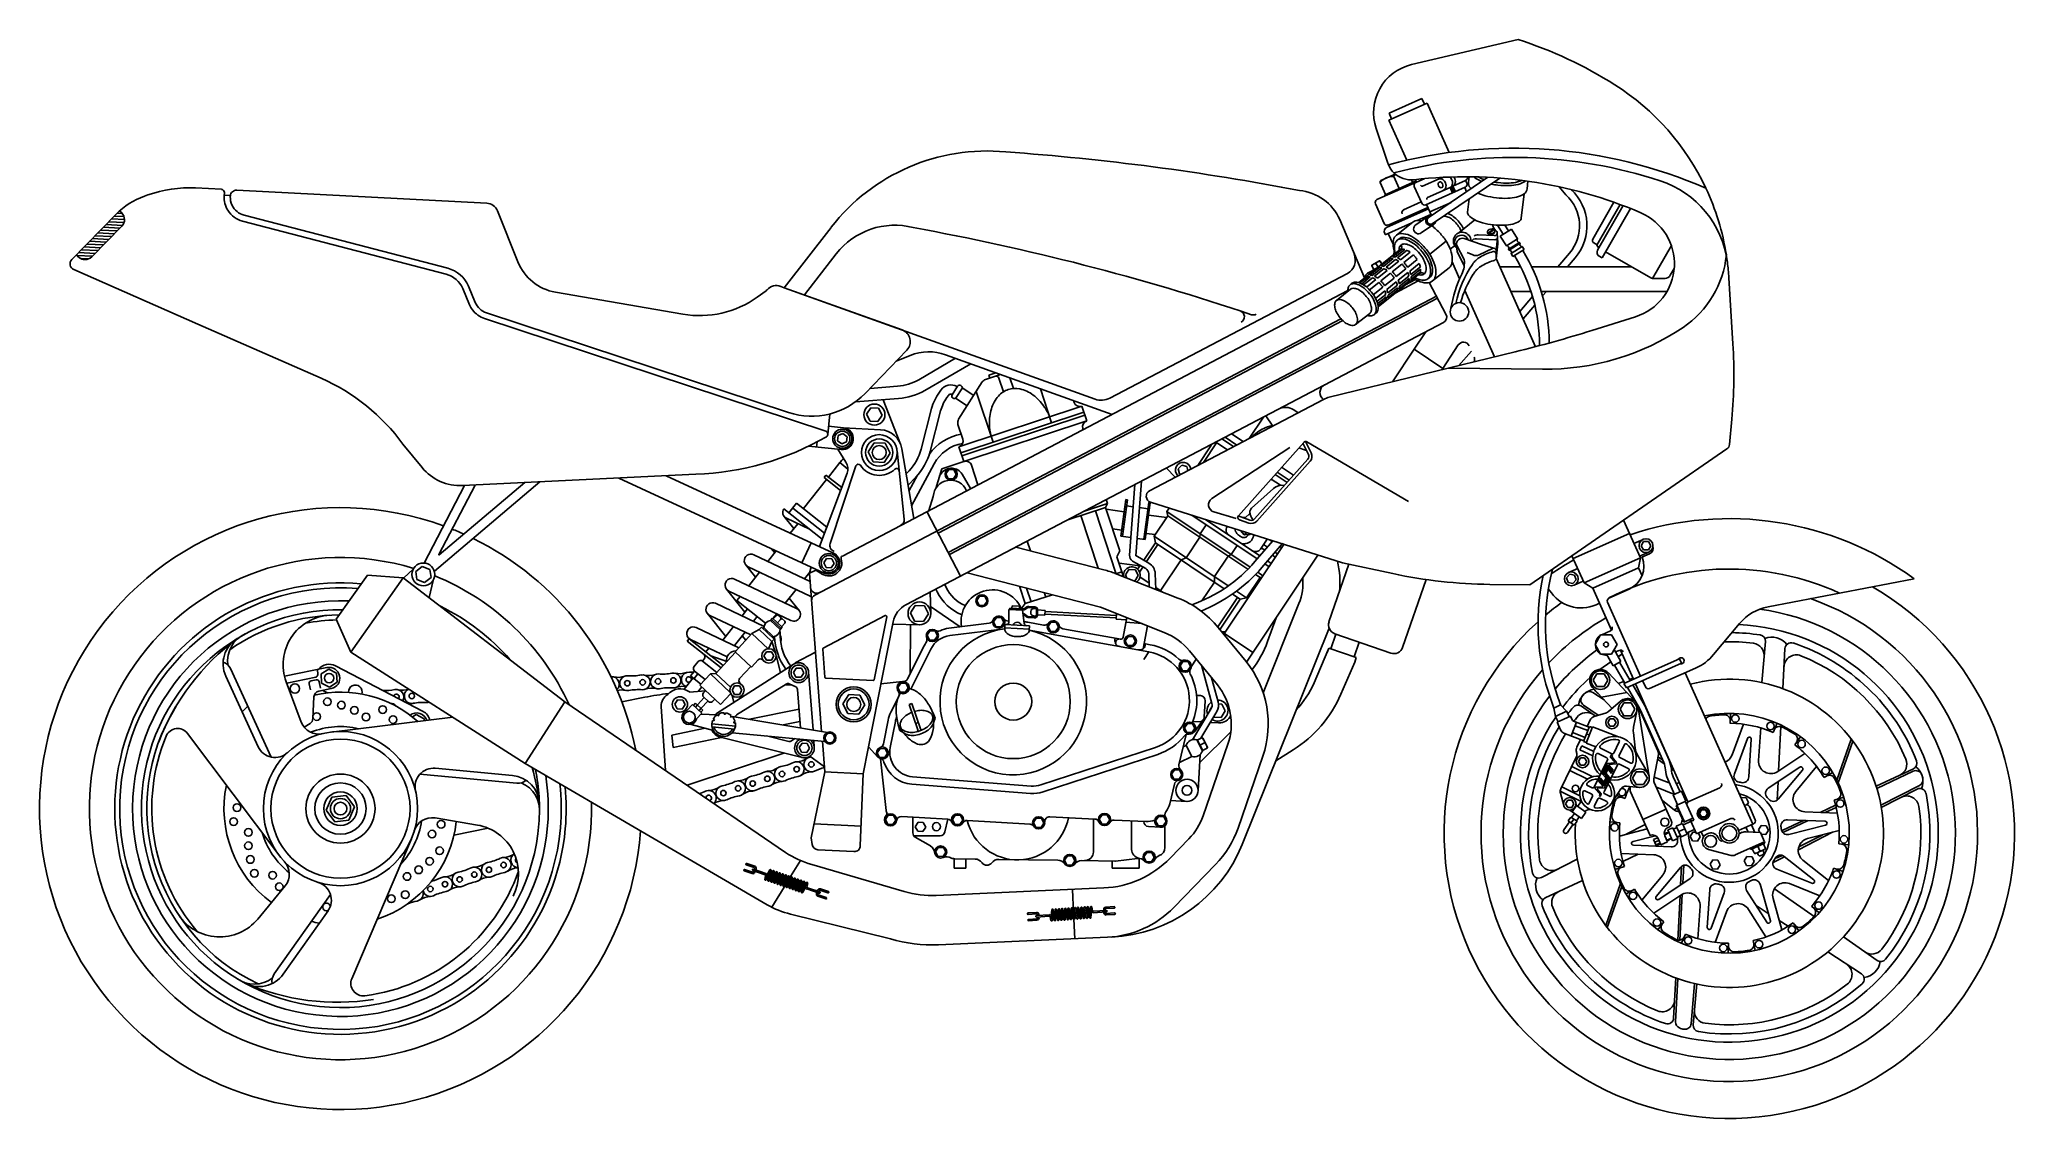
# Model space of a CAD drawing. Header units: metres. Extents: x -39.2 to 40.8, y -26.9 to 16.8.
import ezdxf

# ---------------------------------------------------------------- set-up
doc = ezdxf.new("R2010")
doc.units = ezdxf.units.M

# ---------------------------------------------------------------- blocks, each defined once
blk = doc.blocks.new('HEXHEAD', base_point=(56.22, 0.22))
for p, q in [((55.89, 0.79), (55.55, 0.22)), ((55.55, 0.22), (55.89, -0.36)), ((56.55, 0.79), (55.89, 0.79)), ((56.89, 0.22), (56.55, 0.79)), ((56.55, -0.36), (56.89, 0.22)), ((55.89, -0.36), (56.55, -0.36))]:
    blk.add_line(p, q)

msp = doc.modelspace()

# ---------------------------------------------------------------- linework, layer by layer
for p, q in [((16.377, 15.801), (20.694, 16.821)), ((15.468, 13.832), (16.794, 14.423)), ((16.794, 14.423), (16.896, 14.194)), ((15.46, 13.555), (17.006, 14.243)), ((15.468, 13.832), (15.57, 13.604)), ((17.006, 14.243), (17.898, 12.24)), ((15.415, 11.81), (14.942, 13.216)), ((15.46, 13.555), (16.184, 11.929)), ((15.137, 11.11), (15.715, 11.368)), ((15.87, 10.78), (15.653, 11.268)), ((16.825, 10.879), (17.62, 11.232)), ((17.054, 9.592), (19.474, 11.234)), ((18.709, 11.257), (18.684, 11.033)), ((-34.991, 10.469), (-34.845, 10.521)), ((-32.913, 10.801), (-31.867, 10.747)), ((-31.756, 10.474), (-31.749, 10.615)), ((-31.754, 10.511), (-31.504, 10.498)), ((-31.507, 10.461), (-31.506, 10.477)), ((-31.243, 10.714), (-21.113, 10.183)), ((14.976, 10.329), (16.884, 11.179)), ((15.322, 10.536), (15.104, 11.024)), ((15.298, 10.472), (15.29, 10.489)), ((15.305, 10.528), (16.559, 11.086)), ((16.418, 11.024), (16.371, 11.129)), ((16.794, 10.18), (16.489, 10.866)), ((16.534, 11.142), (16.578, 11.042)), ((16.959, 10.117), (18.557, 10.829)), ((17.028, 10.422), (17.938, 10.827)), ((17.216, 9.344), (19.956, 11.204)), ((17.938, 10.827), (18.039, 10.598)), ((17.982, 10.863), (18.09, 10.621)), ((18.052, 10.878), (18.57, 11.108)), ((18.052, 10.878), (18.154, 10.649)), ((18.531, 10.817), (18.607, 10.646)), ((18.621, 10.994), (18.57, 11.108)), ((18.761, 10.813), (18.753, 10.745)), ((20.939, 10.567), (20.827, 9.581)), ((21.098, 11.078), (21.063, 10.764)), ((22.635, 10.523), (22.365, 10.852)), ((-37.933, 7.9), (-36.133, 9.739)), ((-35.815, 9.641), (-36.21, 9.661)), ((-35.884, 9.764), (-36.098, 9.775)), ((-35.909, 9.79), (-35.994, 9.873)), ((-22.691, 7.546), (-30.947, 9.696)), ((-19.846, 7.804), (-20.675, 9.87)), ((15.269, 9.365), (14.913, 10.164)), ((15.39, 9.216), (17.06, 9.96)), ((15.434, 9.301), (17.036, 10.015)), ((16.058, 9.921), (16.768, 10.238)), ((17.042, 9.646), (16.548, 9.311)), ((16.607, 9.485), (17.162, 9.732)), ((16.985, 10.129), (17.185, 9.681)), ((17.116, 9.835), (17.977, 10.218)), ((18.709, 10.357), (18.649, 9.827)), ((23.721, 8.732), (24.577, 10.224)), ((23.891, 8.477), (24.839, 10.129)), ((23.922, 8.28), (24.958, 10.085)), ((24.102, 7.969), (25.25, 9.971)), ((-37.127, 8.009), (-35.903, 9.26)), ((-36.321, 8.832), (-36.987, 8.867)), ((-36.21, 8.946), (-36.876, 8.981)), ((-36.099, 9.059), (-36.765, 9.094)), ((-35.988, 9.173), (-36.654, 9.208)), ((-35.88, 9.286), (-36.543, 9.321)), ((-35.816, 9.402), (-36.432, 9.434)), ((-35.796, 9.52), (-36.321, 9.548)), ((-22.754, 7.304), (-31.01, 9.454)), ((-9.049, 6.76), (-7.149, 9.206)), ((14.477, 7.153), (13.468, 9.523)), ((15.309, 8.906), (15.288, 8.952)), ((15.309, 8.906), (16.39, 9.388)), ((15.627, 8.522), (15.432, 8.961)), ((15.762, 8.887), (16.426, 9.417)), ((17.267, 9.315), (16.772, 8.98)), ((18.297, 8.984), (18.949, 9.505)), ((19.079, 8.904), (19.746, 8.869)), ((19.477, 8.971), (19.684, 9.135)), ((19.512, 8.95), (19.721, 9.116)), ((19.829, 9.031), (19.722, 9.163)), ((19.876, 8.58), (19.851, 8.975)), ((20.093, 8.927), (19.865, 9.293)), ((19.974, 8.853), (20.424, 9.134)), ((19.974, 8.853), (20.223, 8.453)), ((20.305, 9.06), (20.16, 9.292)), ((20.424, 9.134), (20.673, 8.734)), ((-37.657, 8.003), (-37.747, 8.091)), ((-37.098, 8.038), (-37.727, 8.071)), ((-36.987, 8.152), (-37.653, 8.187)), ((-36.876, 8.265), (-37.542, 8.3)), ((-36.765, 8.379), (-37.431, 8.413)), ((-36.654, 8.492), (-37.32, 8.527)), ((-36.543, 8.605), (-37.209, 8.64)), ((-36.432, 8.719), (-37.098, 8.754)), ((-8.235, 6.468), (-6.944, 8.131)), ((14.241, 6.965), (15.935, 8.316)), ((15.613, 8.013), (16.002, 8.322)), ((15.715, 8.001), (16.104, 8.311)), ((15.796, 8.684), (15.874, 8.746)), ((15.81, 7.968), (16.198, 8.277)), ((15.936, 7.892), (16.325, 8.202)), ((15.954, 8.484), (15.951, 8.488)), ((16.065, 7.779), (16.453, 8.089)), ((17.121, 8.114), (17.786, 8.644)), ((17.946, 8.319), (18.124, 8.462)), ((18.198, 8.512), (18.232, 8.208)), ((18.51, 7.9), (18.2, 8.494)), ((18.516, 7.666), (18.232, 8.21)), ((19.214, 8.514), (18.509, 8.75)), ((18.635, 8.191), (18.859, 8.087)), ((19.01, 8.743), (19.756, 8.703)), ((19.114, 8.088), (19.664, 8.348)), ((19.214, 8.514), (19.759, 8.342)), ((19.86, 8.785), (19.806, 8.259)), ((19.807, 8.214), (19.806, 8.259)), ((19.812, 7.924), (19.807, 8.214)), ((19.875, 8.539), (19.812, 7.924)), ((20.673, 8.734), (20.223, 8.453)), ((20.223, 8.453), (20.275, 8.441)), ((20.758, 8.598), (20.308, 8.318)), ((20.308, 8.318), (20.32, 8.369)), ((20.308, 8.318), (20.329, 8.284)), ((20.779, 8.564), (20.329, 8.284)), ((20.329, 8.284), (20.381, 8.272)), ((20.863, 8.428), (20.414, 8.148)), ((20.414, 8.148), (20.426, 8.2)), ((20.414, 8.148), (20.49, 8.025)), ((20.94, 8.305), (20.49, 8.025)), ((20.673, 8.734), (20.661, 8.682)), ((20.758, 8.598), (20.706, 8.61)), ((20.758, 8.598), (20.779, 8.564)), ((20.767, 8.512), (20.779, 8.564)), ((20.812, 8.44), (20.863, 8.428)), ((20.863, 8.428), (20.94, 8.305)), ((22.782, 8.163), (22.303, 7.603)), ((23.724, 8.622), (23.715, 8.645)), ((23.767, 8.573), (23.902, 8.495)), ((23.973, 8.368), (23.891, 8.477)), ((23.989, 8.034), (24.102, 7.969)), ((24.242, 8.214), (26.078, 7.16)), ((26.144, 7.134), (26.909, 8.467)), ((-37.854, 7.497), (-32.823, 5.287)), ((-37.247, 7.927), (-37.578, 7.944)), ((13.777, 7.34), (4.149, 2.284)), ((14.282, 6.952), (14.601, 7.206)), ((14.594, 7.345), (14.957, 7.536)), ((14.68, 7.269), (15.068, 7.578)), ((14.844, 7.493), (14.761, 7.648)), ((14.77, 7.677), (15.08, 7.842)), ((14.782, 7.257), (15.171, 7.567)), ((14.837, 7.472), (14.955, 7.534)), ((14.839, 7.49), (15.022, 7.588)), ((14.876, 7.224), (15.265, 7.533)), ((15.018, 7.586), (14.935, 7.741)), ((15.003, 7.148), (15.391, 7.458)), ((15.02, 5.988), (16.714, 7.338)), ((15.175, 7.71), (15.109, 7.833)), ((15.131, 7.035), (15.52, 7.345)), ((15.146, 7.641), (15.535, 7.95)), ((15.249, 7.629), (15.637, 7.939)), ((15.343, 7.596), (15.732, 7.905)), ((15.469, 7.52), (15.858, 7.83)), ((15.598, 7.407), (15.986, 7.717)), ((15.757, 7.214), (16.145, 7.524)), ((15.835, 7.061), (16.224, 7.371)), ((15.88, 6.921), (16.269, 7.231)), ((16.224, 7.586), (16.612, 7.896)), ((16.302, 7.433), (16.691, 7.743)), ((16.347, 7.293), (16.736, 7.603)), ((16.347, 7.092), (16.736, 7.401)), ((16.359, 7.194), (16.747, 7.504)), ((16.886, 7.315), (16.883, 7.319)), ((17.232, 7.041), (17.897, 7.571)), ((18.018, 7.808), (18.325, 7.12)), ((19.812, 7.94), (21.402, 4.368)), ((19.962, 7.603), (20.803, 7.603)), ((21.249, 7.603), (25.306, 7.603)), ((23.01, 7.968), (22.698, 7.603)), ((26.866, 7.262), (27.026, 7.54)), ((-22.085, 6.725), (-21.807, 6.068)), ((-21.855, 6.823), (-21.577, 6.165)), ((-13.158, 5.686), (-18.329, 6.578)), ((-9.785, 6.638), (-10.143, 6.381)), ((-9.049, 6.76), (-9.19, 6.814)), ((-4.273, 5.047), (-9.049, 6.76)), ((3.547, 2.242), (-9.049, 6.76)), ((-6.697, -4.117), (13.799, 6.646)), ((-2.404, -3.971), (17.386, 6.421)), ((13.332, 6.241), (13.903, 6.696)), ((13.885, 6.88), (13.963, 6.942)), ((14.357, 6.918), (14.704, 7.195)), ((14.436, 6.872), (14.798, 7.161)), ((14.549, 6.787), (14.924, 7.086)), ((14.664, 6.663), (15.053, 6.973)), ((14.822, 6.47), (15.212, 6.78)), ((14.915, 6.328), (15.29, 6.627)), ((14.973, 6.198), (15.335, 6.487)), ((15.29, 6.842), (15.679, 7.152)), ((15.369, 6.689), (15.757, 6.999)), ((15.414, 6.549), (15.802, 6.859)), ((15.414, 6.348), (15.802, 6.657)), ((15.425, 6.45), (15.814, 6.76)), ((15.714, 6.54), (16.649, 7.032)), ((15.88, 6.72), (16.269, 7.029)), ((15.892, 6.822), (16.28, 7.132)), ((16.129, 6.872), (16.54, 7.087)), ((17.042, 7.12), (17.12, 7.182)), ((17.773, 5.684), (17.097, 6.971)), ((18.538, 6.642), (19.735, 3.954)), ((20.407, 6.603), (21.219, 6.603)), ((21.28, 6.406), (20.764, 5.801)), ((21.639, 6.603), (26.732, 6.603)), ((21.844, 6.603), (21.691, 6.425)), ((26.655, 7.137), (26.208, 7.127)), ((29.239, 7.161), (29.406, 4.485)), ((-8.878, 1.703), (-21.121, 5.745)), ((-2.358, -4.059), (17.432, 6.333)), ((14.111, 5.264), (14.682, 5.719)), ((14.857, 5.66), (14.935, 5.722)), ((15, 6.111), (15.347, 6.388)), ((15.016, 6.031), (15.335, 6.285)), ((21.374, 6.053), (20.899, 5.498)), ((-32.823, 5.287), (-27.818, 3.089)), ((-7.37, 0.942), (-21.2, 5.508)), ((-7.811, -5.7), (13.517, 5.5)), ((-4.118, -6.094), (17.668, 5.346)), ((-2.815, -3.189), (13.59, 5.425)), ((16.959, 4.974), (16.483, 4.261)), ((23.691, 5.027), (25.457, 5.582)), ((-5.777, 2.47), (-4.082, 4.229)), ((-3.944, 4.012), (-4.516, 3.778)), ((4.235, 1.623), (-2.512, 4.043)), ((13.041, 2.318), (20.584, 4.161)), ((16.483, 4.261), (15.603, 2.944)), ((16.483, 4.261), (17.639, 3.489)), ((18.273, 4.439), (17.639, 3.489)), ((18.281, 3.598), (18.806, 4.186)), ((-2.107, 3.898), (-3.6, 3.03)), ((-1.491, 3.677), (-3.348, 2.598)), ((-0.279, 3.243), (-0.892, 3.041)), ((-0.471, 3.311), (-0.759, 3.216)), ((-0.759, 3.216), (-0.72, 3.097)), ((17.639, 3.489), (17.601, 3.432)), ((17.881, 3.501), (21.692, 3.455)), ((-4.455, 2.765), (-5.574, 2.68)), ((-2.701, 2.611), (-2.764, 2.524)), ((-2.249, 2.411), (-2.023, 2.765)), ((-2.08, 2.303), (-1.854, 2.658)), ((-2.035, 2.746), (-2.046, 2.752)), ((-1.982, 1.433), (-1.024, 2.937)), ((-1.899, 2.793), (-1.882, 2.782)), ((-1.841, 2.696), (-1.369, 2.396)), ((-0.586, 0.498), (-1.266, 2.558)), ((-0.349, 3.088), (-0.168, 2.54)), ((0.093, 3.109), (0.237, 2.674)), ((1.332, 2.665), (1.788, 1.282)), ((-7.202, 1.643), (-7.286, 0.811)), ((-4.417, 2.266), (-6.16, 2.135)), ((-5.541, 1.895), (-5.712, 1.631)), ((-5.712, 1.631), (-5.569, 1.351)), ((-5.227, 1.879), (-5.541, 1.895)), ((-5.084, 1.598), (-5.227, 1.879)), ((-5.037, 2.219), (-4.338, 0.41)), ((-3.078, 1.856), (-3.504, 0.215)), ((-2.715, 1.762), (-3.141, 0.121)), ((-2.397, 2.392), (-2.46, 2.305)), ((-2.221, 2.287), (-2.204, 2.276)), ((-2.109, 2.275), (-1.637, 1.974)), ((3.012, 1.96), (-1.973, 0.314)), ((3.094, 1.713), (-1.892, 0.067)), ((2.7, 2.109), (2.676, 2.183)), ((3.012, 1.96), (3.211, 1.357)), ((5.756, -1.474), (12.813, 2.232)), ((11.776, 1.688), (11.599, 1.806)), ((-7.252, 1.143), (-6.651, 1.079)), ((-6.674, 0.845), (-6.867, 0.762)), ((-6.505, 0.72), (-6.674, 0.845)), ((-5.152, 1.001), (-6.651, 1.079)), ((-5.569, 1.351), (-5.255, 1.335)), ((-5.255, 1.335), (-5.084, 1.598)), ((-1.811, 0.621), (-2.009, 1.22)), ((3.133, 1.594), (-1.852, -0.051)), ((3.211, 1.357), (-1.774, -0.289)), ((9.552, 0.52), (9.079, 0.836)), ((9.791, 0.645), (10.372, 1.515)), ((10.756, 1.152), (10.467, 1.565)), ((29.269, 0.405), (29.363, 1.435)), ((-23.734, -0.529), (-24.508, 0.419)), ((-8.065, 0.334), (-6.745, 0.194)), ((-7.739, 0.299), (-7.717, 0.51)), ((-6.867, 0.762), (-6.891, 0.553)), ((-6.891, 0.553), (-6.722, 0.428)), ((-6.551, -0.318), (-6.885, 0.209)), ((-6.722, 0.428), (-6.53, 0.511)), ((-6.53, 0.511), (-6.505, 0.72)), ((-5.403, 0.474), (-5.646, 0.1)), ((-5.646, 0.1), (-5.443, -0.297)), ((-4.958, 0.451), (-5.403, 0.474)), ((-4.998, -0.321), (-4.755, 0.054)), ((-4.755, 0.054), (-4.958, 0.451)), ((-4.194, -2.625), (-4.479, 0.151)), ((-3.804, -2.598), (-4.289, 0.233)), ((8.284, -1.79), (11.442, 0.275)), ((8.912, 0.184), (8.439, 0.5)), ((9.164, 0.316), (8.691, 0.632)), ((9.29, 0.382), (8.817, 0.698)), ((12.01, 0.491), (9.361, -2.485)), ((11.975, 0.452), (12.199, 0.004)), ((12.079, 0.524), (12.311, 0.06)), ((12.135, 0.511), (16.248, -1.904)), ((29.162, 0.222), (21.17, -5.285)), ((-7.624, -3.737), (-6.505, -0.762)), ((-6.8, -0.333), (-7.262, -0.916)), ((-7.191, -3.613), (-6.145, -0.465)), ((-6.473, -0.593), (-6.8, -0.333)), ((-5.443, -0.297), (-4.998, -0.321)), ((-3.991, -0.661), (-4.114, -0.79)), ((-3.892, -2.084), (-2.972, -0.381)), ((-2.913, -1.386), (-2.668, -0.584)), ((-2.673, -0.758), (-2.755, -0.868)), ((-1.774, -0.289), (-2.668, -0.584)), ((-2.383, -0.615), (-2.498, -0.791)), ((-2.498, -0.791), (-2.402, -0.978)), ((-2.174, -0.626), (-2.383, -0.615)), ((-2.078, -0.813), (-2.174, -0.626)), ((6.801, -0.925), (6.44, -0.55)), ((7.063, -0.437), (6.917, -0.589)), ((6.917, -0.589), (6.976, -0.791)), ((6.976, -0.791), (7.031, -0.804)), ((7.266, -0.487), (7.063, -0.437)), ((7.315, -0.655), (7.266, -0.487)), ((12.173, -0.191), (10.014, -2.616)), ((12.266, -0.274), (10.107, -2.699)), ((11.418, -1.039), (10.935, -0.716)), ((11.593, -0.843), (11.11, -0.52)), ((-23.652, -4.403), (-22.02, -1.26)), ((-23.236, -4.734), (-18.957, -1.112)), ((-23.053, -4.062), (-21.587, -1.239)), ((-23.037, -4.075), (-19.573, -1.141)), ((-12.633, -0.806), (-22.088, -1.263)), ((-15.759, -0.957), (-7.429, -4.808)), ((-13.839, -0.864), (-7.056, -4)), ((-7.339, -1.014), (-8.275, -2.196)), ((-7.36, -0.839), (-7.437, -0.937)), ((-7.437, -0.937), (-6.769, -1.466)), ((-7.36, -0.839), (-6.723, -1.343)), ((-3.72, -0.92), (-4.035, -1.251)), ((-3.995, -1.485), (-3.645, -0.838)), ((-2.402, -0.978), (-2.193, -0.989)), ((-2.193, -0.989), (-2.078, -0.813)), ((-1.842, -0.802), (-1.496, -1.386)), ((4.947, -4.087), (5.154, -1.225)), ((5.206, -4.106), (5.425, -1.083)), ((10.783, -1.375), (9.892, -2.177)), ((11.06, -1.25), (10.683, -0.999)), ((11.334, -1.133), (10.851, -0.811)), ((11.223, -1.258), (11.203, -1.254)), ((-9.074, -2.202), (-7.512, -3.438)), ((-8.553, -1.976), (-8.864, -2.368)), ((-8.709, -2.172), (-7.419, -3.193)), ((-8.553, -1.976), (-7.327, -2.947)), ((-3.272, -2.319), (-1.901, -4.93)), ((-3.185, -2.273), (-3.01, -1.7)), ((3.972, -2.144), (2.441, -2.65)), ((4.051, -1.987), (3.116, -2.295)), ((3.559, -2.281), (4.394, -4.811)), ((3.972, -2.144), (4.051, -1.987)), ((4.731, -2.322), (3.998, -2.223)), ((4.798, -1.827), (4.596, -3.313)), ((4.858, -1.835), (4.656, -3.321)), ((4.858, -1.835), (4.798, -1.827)), ((5.09, -2.119), (4.824, -2.082)), ((5.692, -2.2), (5.348, -2.154)), ((5.726, -1.953), (5.524, -3.439)), ((5.785, -1.961), (5.583, -3.447)), ((5.785, -1.961), (5.726, -1.953)), ((5.797, -1.933), (13.584, -4.398)), ((9.831, -4.564), (6.462, -2.314)), ((6.496, -2.487), (6.462, -2.314)), ((9.263, -2.595), (8.363, -2.329)), ((9.629, -2.569), (9.828, -2.391)), ((-8.662, -3.007), (-9.056, -2.513)), ((-8.961, -2.589), (-8.026, -3.031)), ((-8.502, -2.806), (-8.807, -3.19)), ((2.965, -2.477), (3.671, -4.615)), ((4.63, -3.065), (4.259, -3.015)), ((5.987, -3.25), (5.617, -3.199)), ((6.451, -2.556), (5.718, -2.456)), ((9.743, -4.655), (6.496, -2.487)), ((10.125, -4.233), (7.477, -2.465)), ((10.23, -4.111), (8.024, -2.638)), ((9.352, -2.494), (9.823, -2.665)), ((9.402, -2.645), (9.781, -2.782)), ((9.441, -3.087), (9.595, -3.259)), ((9.544, -2.552), (9.535, -2.56)), ((9.544, -2.552), (9.542, -2.563)), ((9.544, -2.552), (9.654, -2.547)), ((9.696, -3.168), (9.595, -3.259)), ((22.931, -4.218), (25.215, -3.201)), ((25.655, -4.191), (24.975, -2.663)), ((-9.375, -3.908), (-9.715, -4.338)), ((-9.44, -3.99), (-9.582, -3.813)), ((-8.337, -4.388), (-7.964, -3.58)), ((0.337, -3.755), (3.907, -4.676)), ((0.8, -3.511), (0.932, -3.908)), ((4.436, -4.146), (4.554, -3.91)), ((4.999, -3.368), (4.596, -3.313)), ((5.583, -3.447), (5.257, -3.403)), ((8.95, -5.328), (5.941, -3.319)), ((5.993, -3.578), (5.941, -3.319)), ((8.783, -5.442), (5.993, -3.578)), ((7.795, -3.355), (7.813, -3.217)), ((11.203, -3.644), (8.767, -7.292)), ((9.595, -3.259), (9.832, -3.247)), ((9.785, -3.249), (9.684, -3.34)), ((9.862, -3.22), (9.832, -3.247)), ((10.028, -4.346), (10.753, -3.502)), ((10.427, -3.882), (10.287, -3.789)), ((10.308, -4.587), (11.137, -3.623)), ((10.532, -3.76), (10.376, -3.656)), ((10.729, -3.53), (10.625, -3.462)), ((10.943, -4.034), (10.842, -3.967)), ((11.109, -3.785), (11.039, -3.737)), ((11.198, -3.652), (11.144, -3.615)), ((25.767, -3.442), (25.395, -3.607)), ((25.995, -3.956), (25.624, -4.121)), ((25.781, -3.526), (25.681, -3.699)), ((25.681, -3.699), (25.781, -3.872)), ((25.981, -3.526), (25.781, -3.526)), ((25.781, -3.872), (25.981, -3.872)), ((26.081, -3.699), (25.981, -3.526)), ((25.981, -3.872), (26.081, -3.699)), ((-24.469, -5.001), (-24.09, -4.648)), ((-10.218, -4.974), (-10.613, -4.48)), ((-10.517, -4.555), (-8.003, -5.745)), ((-10.059, -4.772), (-10.493, -5.321)), ((-8.005, -5.147), (-10.286, -4.067)), ((-8.02, -4.774), (-8.23, -5.04)), ((-8.031, -4.818), (-7.966, -4.56)), ((-8.031, -4.818), (-7.829, -4.712)), ((-7.729, -4.716), (-7.523, -4.846)), ((-7.338, -4.217), (-7.452, -4.393)), ((-7.452, -4.393), (-7.357, -4.58)), ((-7.357, -4.58), (-7.147, -4.591)), ((-7.128, -4.228), (-7.338, -4.217)), ((-7.147, -4.591), (-7.033, -4.415)), ((-7.033, -4.415), (-7.128, -4.228)), ((-1.641, -4.793), (3.768, -6.189)), ((4.636, -4.755), (4.429, -4.823)), ((4.52, -4.401), (5.366, -4.517)), ((4.92, -4.663), (4.777, -4.883)), ((5.182, -4.677), (4.92, -4.663)), ((5.601, -4.63), (5.07, -4.321)), ((5.301, -4.911), (5.182, -4.677)), ((5.732, -4.405), (5.201, -4.096)), ((7.032, -4.273), (7.24, -4.187)), ((8.94, -4.119), (9.061, -4.05)), ((12.583, -4.081), (9.686, -8.419)), ((10.355, -4.914), (10.143, -4.772)), ((10.599, -4.55), (10.435, -4.44)), ((10.687, -4.417), (10.54, -4.318)), ((10.854, -4.167), (10.737, -4.089)), ((13.841, -4.453), (13.031, -6.789)), ((13.584, -4.398), (15.618, -4.83)), ((23.112, -4.624), (22.74, -4.79)), ((23.371, -5.208), (22.881, -4.106)), ((23.371, -5.208), (25.655, -4.191)), ((25.578, -4.598), (23.726, -5.423)), ((25.655, -4.191), (25.578, -4.598)), ((25.72, -4.917), (25.578, -4.598)), ((25.719, -4.163), (26.026, -4.03)), ((-25.951, -4.892), (-27.212, -6.678)), ((-24.496, -4.998), (-26.625, -8.014)), ((-24.496, -4.998), (-25.951, -4.892)), ((-17.948, -10.024), (-24.496, -4.998)), ((-23.289, -5.112), (-23.448, -5.802)), ((-10.644, -6.398), (-11.391, -5.463)), ((-11.295, -5.539), (-8.781, -6.729)), ((-8.55, -6.241), (-11.064, -5.05)), ((-8.574, -5.475), (-9.009, -6.024)), ((-8.071, -4.839), (-8.024, -4.897)), ((-8.031, -4.818), (-7.536, -11.23)), ((-3.14, -5.58), (-3.108, -6.427)), ((-2.849, -5.563), (-2.901, -5.455)), ((-2.488, -5.39), (-2.546, -5.269)), ((0.771, -5.416), (0.954, -5.97)), ((1.49, -5.602), (1.547, -5.774)), ((4.369, -4.826), (6.904, -5.821)), ((4.777, -4.883), (4.842, -5.011)), ((5.145, -5.13), (5.158, -5.131)), ((5.158, -5.131), (5.301, -4.911)), ((5.74, -5.213), (5.368, -4.965)), ((5.746, -5.366), (5.725, -4.836)), ((6.01, -5.47), (5.985, -4.826)), ((6.288, -5.579), (6.007, -5.392)), ((8.384, -5.176), (8.384, -4.951)), ((9.683, -5.818), (9.278, -5.547)), ((10.239, -4.987), (10.056, -4.864)), ((10.239, -4.987), (10.317, -4.971)), ((16.969, -5.07), (16.015, -7.823)), ((19.553, -5.266), (21.17, -5.285)), ((21.672, -5.106), (21.675, -5.11)), ((21.921, -5.442), (22.049, -5.615)), ((22.659, -5.005), (22.793, -4.856)), ((22.721, -5.195), (22.659, -5.005)), ((22.916, -5.237), (22.721, -5.195)), ((22.793, -4.856), (22.988, -4.898)), ((23.05, -5.088), (22.916, -5.237)), ((23.34, -5.138), (22.969, -5.303)), ((22.988, -4.898), (23.05, -5.088)), ((23.371, -5.208), (23.726, -5.423)), ((24.481, -7.12), (23.726, -5.423)), ((25.201, -5.455), (24.38, -5.82)), ((30.833, -6.173), (36.752, -5.038)), ((-9.87, -6.968), (-11.843, -6.034)), ((-10.837, -5.756), (-10.97, -5.924)), ((-10.97, -5.924), (-9.806, -6.845)), ((-10.539, -6.265), (-10.761, -6.546)), ((-8.849, -5.822), (-8.455, -6.316)), ((-3.738, -6.117), (-3.938, -6.425)), ((-3.371, -6.136), (-3.738, -6.117)), ((-3.204, -6.463), (-3.371, -6.136)), ((-3.118, -6.16), (-1.923, -6.99)), ((-1.713, -6.127), (-1.72, -6.124)), ((-1.134, -5.743), (-1.249, -5.92)), ((-1.249, -5.92), (-1.153, -6.107)), ((-1.153, -6.107), (-0.944, -6.118)), ((-0.925, -5.754), (-1.134, -5.743)), ((-0.944, -6.118), (-0.829, -5.942)), ((-0.829, -5.942), (-0.925, -5.754)), ((0.057, -6.777), (0.051, -6.279)), ((0.051, -6.279), (0.602, -6.308)), ((0.095, -6.231), (0.093, -6.281)), ((0.093, -6.271), (0.627, -6.299)), ((0.095, -6.231), (0.629, -6.259)), ((0.184, -6.136), (0.179, -6.236)), ((0.184, -6.136), (0.484, -6.152)), ((0.484, -6.152), (0.479, -6.251)), ((0.718, -6.048), (0.557, -6.256)), ((0.672, -6.839), (0.602, -6.308)), ((0.785, -6.182), (0.703, -6.238)), ((1.816, -5.686), (0.718, -6.048)), ((0.808, -6.215), (0.725, -6.272)), ((0.857, -6.201), (1.103, -6.214)), ((0.859, -6.161), (1.105, -6.174)), ((0.946, -6.361), (0.943, -6.421)), ((1.072, -6.248), (1.167, -6.252)), ((1.179, -6.298), (1.168, -6.508)), ((1.219, -6.3), (1.208, -6.51)), ((1.219, -6.305), (1.522, -6.321)), ((1.522, -6.321), (1.511, -6.521)), ((1.519, -6.371), (4.413, -6.523)), ((3.768, -6.189), (6.355, -7.217)), ((9.424, -5.87), (9.116, -5.664)), ((9.424, -5.87), (9.683, -5.818)), ((11.814, -6.043), (10.363, -9.657)), ((25.66, -8.985), (24.323, -5.982)), ((-26.625, -8.014), (-27.212, -6.678)), ((-10.894, -7.835), (-12.621, -7.017)), ((-11.422, -7.381), (-12.169, -6.446)), ((-12.074, -6.522), (-10.406, -7.311)), ((-11.105, -6.98), (-11.539, -7.529)), ((-10.641, -7.2), (-11.075, -7.749)), ((-10.064, -7.099), (-10.363, -7.265)), ((-10.147, -6.575), (-10.297, -6.765)), ((-9.979, -7.008), (-10.064, -7.099)), ((-10.064, -7.099), (-9.552, -7.577)), ((-9.979, -7.008), (-9.467, -7.485)), ((-9.88, -7.021), (-9.921, -7.065)), ((-9.487, -7.388), (-9.88, -7.021)), ((-9.526, -6.641), (-9.607, -6.729)), ((-9.214, -7.095), (-9.607, -6.729)), ((-9.173, -7.051), (-9.566, -6.685)), ((-9.132, -7.007), (-9.526, -6.641)), ((-9.353, -6.458), (-9.509, -6.656)), ((-9.371, -6.525), (-9.501, -6.664)), ((-9.199, -6.685), (-9.329, -6.824)), ((-9.031, -6.761), (-9.286, -6.522)), ((-9.132, -7.007), (-9.214, -7.095)), ((-9.028, -6.845), (-9.157, -6.984)), ((-7.471, -7.855), (-4.957, -6.534)), ((-5.856, -12.943), (-4.634, -6.785)), ((-5.406, -9.132), (-4.899, -6.578)), ((-4.652, -6.875), (-3.585, -6.907)), ((-3.951, -8.894), (-3.933, -6.897)), ((-3.938, -6.425), (-3.771, -6.752)), ((-3.771, -6.752), (-3.405, -6.772)), ((-3.405, -6.772), (-3.204, -6.463)), ((-3.146, -7.152), (-3.26, -7.328)), ((-2.936, -7.163), (-3.146, -7.152)), ((-2.841, -7.35), (-2.936, -7.163)), ((-2.376, -7.047), (-0.748, -6.845)), ((-2.339, -7.344), (-0.115, -7.069)), ((-1.856, -6.501), (-1.876, -6.492)), ((-0.449, -6.609), (-0.563, -6.785)), ((-0.563, -6.785), (-0.468, -6.972)), ((-0.468, -6.972), (-0.258, -6.983)), ((-0.239, -6.62), (-0.449, -6.609)), ((-0.258, -6.983), (-0.144, -6.807)), ((-0.144, -6.807), (-0.239, -6.62)), ((-0.106, -6.897), (-0.115, -7.069)), ((-0.113, -7.027), (0.885, -7.079)), ((-0.106, -6.897), (0.892, -6.949)), ((0.764, -6.582), (0.688, -6.517)), ((0.79, -6.552), (0.714, -6.487)), ((1.463, -6.92), (0.82, -6.802)), ((0.836, -6.611), (1.082, -6.624)), ((0.838, -6.571), (1.084, -6.584)), ((0.892, -6.949), (0.883, -7.121)), ((5.734, -8.007), (0.883, -7.119)), ((1.057, -6.547), (1.152, -6.552)), ((1.208, -6.505), (1.511, -6.521)), ((1.514, -6.471), (4.408, -6.623)), ((1.759, -6.804), (1.644, -6.981)), ((1.644, -6.981), (1.74, -7.168)), ((1.74, -7.168), (1.949, -7.179)), ((1.968, -6.815), (1.759, -6.804)), ((1.949, -7.179), (2.064, -7.003)), ((2.064, -7.003), (1.968, -6.815)), ((4.596, -7.494), (2.245, -7.063)), ((4.416, -6.463), (4.405, -6.682)), ((4.405, -6.682), (4.814, -6.704)), ((4.416, -6.463), (4.462, -6.465)), ((4.689, -7.411), (4.831, -6.612)), ((4.798, -6.796), (5.451, -6.858)), ((5.67, -6.945), (5.501, -7.874)), ((8.541, -7.015), (9.668, -8.397)), ((13.032, -7.036), (9.51, -15.805)), ((10.54, -7.589), (10.885, -6.624)), ((24.085, -7.307), (24.441, -7.149)), ((28.619, -8.115), (29.676, -6.853)), ((-12.981, -7.571), (-12.904, -7.473)), ((-12.981, -7.571), (-11.615, -8.652)), ((-12.904, -7.473), (-11.53, -8.561)), ((-12.852, -7.505), (-11.367, -8.208)), ((-12.115, -7.854), (-12.233, -8.003)), ((-10.363, -7.265), (-11.045, -7.997)), ((-11.045, -7.997), (-10.379, -8.617)), ((-10.758, -7.348), (-10.611, -7.532)), ((-10.363, -7.265), (-9.706, -7.878)), ((-9.774, -7.995), (-9.874, -8.168)), ((-9.574, -7.995), (-9.774, -7.995)), ((-9.552, -7.577), (-9.693, -7.877)), ((-9.474, -8.168), (-9.574, -7.995)), ((-9.467, -7.485), (-9.552, -7.577)), ((-9.552, -7.577), (-9.396, -8.081)), ((-9.487, -7.388), (-9.528, -7.432)), ((-7.492, -7.893), (-7.405, -9.027)), ((-4.053, -9.099), (-3.378, -7.754)), ((-3.924, -9.509), (-3.11, -7.888)), ((-3.26, -7.328), (-3.165, -7.516)), ((-3.165, -7.516), (-2.955, -7.527)), ((-2.955, -7.527), (-2.841, -7.35)), ((4.365, -7.451), (4.355, -7.505)), ((4.398, -7.562), (4.379, -7.663)), ((4.514, -7.481), (4.572, -7.492)), ((4.884, -7.377), (4.77, -7.553)), ((4.77, -7.553), (4.865, -7.74)), ((4.865, -7.74), (5.075, -7.751)), ((5.094, -7.388), (4.884, -7.377)), ((5.075, -7.751), (5.189, -7.575)), ((5.189, -7.575), (5.094, -7.388)), ((5.594, -7.677), (5.539, -7.666)), ((5.594, -7.677), (5.584, -7.731)), ((5.788, -7.712), (5.594, -7.677)), ((7.379, -7.963), (8.506, -9.345)), ((9.949, -8.025), (8.794, -7.253)), ((12.989, -7.953), (12.426, -9.255)), ((13.022, -7.848), (12.957, -8.035)), ((14.137, -8.235), (13.022, -7.848)), ((13.313, -7.284), (13.107, -7.878)), ((15.537, -8.055), (13.263, -7.266)), ((14.258, -7.611), (14.052, -8.205)), ((24.039, -7.317), (23.816, -7.703)), ((23.816, -7.703), (24.039, -8.09)), ((24.485, -7.317), (24.039, -7.317)), ((24.708, -7.703), (24.485, -7.317)), ((24.485, -8.09), (24.708, -7.703)), ((24.588, -7.91), (24.865, -8.389)), ((24.645, -8.008), (24.794, -7.941)), ((25.369, -9.114), (24.842, -7.93)), ((30.581, -9.249), (30.722, -7.587)), ((31.43, -9.497), (31.516, -7.868)), ((-29.854, -12.267), (-31.501, -8.683)), ((-27.59, -8.639), (-29.308, -8.993)), ((-27.976, -8.718), (-27.962, -8.926)), ((-27.243, -8.57), (-23.695, -10.416)), ((-19.56, -12.53), (-26.625, -8.014)), ((-12.846, -8.979), (-12.691, -8.783)), ((-12.544, -8.396), (-12.711, -8.607)), ((-12.691, -8.783), (-12.26, -9.124)), ((-12.291, -8.277), (-12.368, -8.375)), ((-12.368, -8.375), (-11.786, -8.836)), ((-11.378, -8.398), (-12.027, -8.167)), ((-11.023, -8.017), (-11.827, -8.88)), ((-8.69, -8.514), (-11.803, -10.508)), ((-10.401, -8.597), (-10.86, -9.089)), ((-10.108, -8.327), (-10.379, -8.617)), ((-9.873, -8.381), (-9.938, -8.321)), ((-9.874, -8.168), (-9.774, -8.341)), ((-9.774, -8.341), (-9.574, -8.341)), ((-9.574, -8.341), (-9.474, -8.168)), ((-9.383, -8.156), (-9.197, -8.839)), ((-8.562, -8.659), (-8.677, -8.835)), ((-8.603, -8.449), (-7.784, -8.019)), ((-8.603, -8.449), (-8.601, -8.47)), ((-8.353, -8.67), (-8.562, -8.659)), ((-8.257, -8.857), (-8.353, -8.67)), ((5.734, -8.007), (5.526, -8.315)), ((7.108, -8.394), (6.993, -8.57)), ((6.993, -8.57), (7.089, -8.757)), ((7.089, -8.757), (7.298, -8.768)), ((7.317, -8.405), (7.108, -8.394)), ((7.298, -8.768), (7.413, -8.592)), ((7.413, -8.592), (7.317, -8.405)), ((7.856, -8.548), (8.284, -10.098)), ((14.072, -8.422), (13.509, -9.723)), ((14.137, -8.235), (14.072, -8.422)), ((24.46, -8.409), (24.007, -8.715)), ((24.039, -8.09), (24.485, -8.09)), ((24.276, -8.09), (24.553, -8.569)), ((24.553, -8.569), (24.865, -8.389)), ((24.605, -8.539), (25.025, -9.268)), ((24.917, -8.1), (24.759, -8.206)), ((24.813, -8.419), (25.245, -9.169)), ((27.237, -8.283), (24.988, -9.284)), ((27.318, -8.465), (25.088, -9.458)), ((26.021, -9.489), (27.895, -8.66)), ((27.237, -8.283), (27.318, -8.465)), ((-30.377, -11.848), (-31.691, -8.988)), ((-28.631, -10.847), (-29.24, -9.215)), ((-28.041, -9.03), (-29.218, -9.273)), ((-28.262, -9.543), (-28.313, -9.295)), ((-28.234, -9.177), (-28.021, -9.134)), ((-27.414, -9.494), (-27.916, -9.597)), ((-27.903, -9.212), (-27.85, -9.48)), ((-27.76, -9.563), (-27.569, -9.663)), ((-12.748, -9.057), (-13.114, -9.519)), ((-12.896, -9.63), (-12.244, -9.583)), ((-12.846, -8.979), (-12.431, -9.307)), ((-12.554, -8.892), (-12.709, -9.088)), ((-12.399, -9.421), (-12.544, -9.605)), ((-12.047, -8.895), (-12.473, -9.352)), ((-12.473, -9.352), (-11.632, -10.137)), ((-12.235, -9.574), (-12.324, -9.669)), ((-11.827, -8.88), (-12.047, -8.895)), ((-12.047, -8.895), (-11.243, -9.645)), ((-11.827, -8.88), (-11.233, -9.435)), ((-11.066, -9.38), (-11.166, -9.553)), ((-11.166, -9.553), (-11.066, -9.726)), ((-10.866, -9.38), (-11.066, -9.38)), ((-8.974, -9.307), (-10.985, -10.562)), ((-10.866, -9.245), (-10.857, -9.253)), ((-10.766, -9.553), (-10.866, -9.38)), ((-10.866, -9.726), (-10.766, -9.553)), ((-10.767, -9.339), (-10.854, -9.258)), ((-9.049, -9.354), (-8.774, -9.334)), ((-8.852, -9.298), (-8.587, -9.421)), ((-8.677, -8.835), (-8.581, -9.023)), ((-8.581, -9.023), (-8.372, -9.034)), ((-8.515, -9.525), (-8.395, -11.085)), ((-8.372, -9.034), (-8.257, -8.857)), ((-8.068, -8.816), (-7.886, -11.17)), ((-5.447, -9.164), (-7.367, -9.064)), ((-5.134, -9.303), (-4.258, -9.21)), ((-4.327, -9.267), (-4.442, -9.443)), ((-4.442, -9.443), (-4.346, -9.63)), ((-4.117, -9.278), (-4.327, -9.267)), ((-4.136, -9.641), (-4.022, -9.465)), ((-4.022, -9.465), (-4.117, -9.278)), ((8.265, -9.053), (8.535, -10.029)), ((23.716, -9.448), (24.508, -10.297)), ((23.885, -8.89), (23.735, -9.15)), ((23.735, -9.15), (23.885, -9.41)), ((24.185, -8.89), (23.885, -8.89)), ((23.885, -9.41), (24.185, -9.41)), ((24.335, -9.15), (24.185, -8.89)), ((24.185, -9.41), (24.335, -9.15)), ((24.355, -8.853), (25.454, -10.033)), ((24.988, -9.205), (24.76, -9.288)), ((24.988, -9.284), (25.088, -9.458)), ((25.125, -9.442), (25.612, -10.287)), ((25.351, -9.073), (25.218, -9.122)), ((25.346, -9.344), (25.82, -10.167)), ((27.582, -14.085), (25.45, -9.297)), ((25.856, -9.425), (25.741, -9.167)), ((30.206, -14.992), (27.47, -8.848)), ((-30.801, -10.207), (-31.028, -10.431)), ((-28.116, -9.829), (-28.161, -10.708)), ((-17.948, -10.024), (-19.56, -12.53)), ((-9.003, -16.134), (-17.948, -10.024)), ((-14.702, -9.843), (-15.633, -10.032)), ((-13.863, -12.814), (-14.038, -10.211)), ((-13.376, -9.945), (-13.491, -10.122)), ((-13.491, -10.122), (-13.395, -10.309)), ((-13.395, -10.309), (-13.186, -10.32)), ((-13.167, -9.956), (-13.376, -9.945)), ((-13.186, -10.32), (-13.071, -10.143)), ((-13.071, -10.143), (-13.167, -9.956)), ((-12.769, -10.132), (-12.984, -10.362)), ((-12.769, -10.132), (-12.389, -10.487)), ((-12.645, -10.083), (-12.727, -10.171)), ((-12.57, -10.153), (-12.652, -10.241)), ((-12.645, -10.083), (-12.349, -10.36)), ((-12.296, -9.859), (-12.57, -10.153)), ((-12.424, -10.29), (-12.506, -10.377)), ((-12.349, -10.36), (-12.431, -10.447)), ((-12.15, -9.996), (-12.424, -10.29)), ((-12.318, -9.839), (-12.128, -10.016)), ((-11.87, -9.915), (-11.958, -10.01)), ((-11.22, -9.695), (-11.632, -10.137)), ((-11.164, -9.767), (-11.09, -10.052)), ((-11.066, -9.726), (-10.866, -9.726)), ((-8.453, -10.328), (-10.462, -10.736)), ((-6.439, -9.736), (-6.682, -10.11)), ((-6.682, -10.11), (-6.479, -10.507)), ((-5.993, -9.759), (-6.439, -9.736)), ((-6.034, -10.53), (-5.791, -10.156)), ((-5.791, -10.156), (-5.993, -9.759)), ((-4.729, -10.444), (-4.41, -9.809)), ((-4.346, -9.63), (-4.136, -9.641)), ((-3.991, -10.135), (-3.877, -10.096)), ((-3.638, -11.164), (-3.991, -10.135)), ((-3.524, -11.125), (-3.877, -10.096)), ((7.503, -11.563), (8.258, -10.292)), ((7.664, -9.77), (7.822, -9.778)), ((8.011, -9.989), (7.976, -10.654)), ((8.284, -10.231), (8.197, -10.365)), ((8.197, -10.365), (8.205, -10.381)), ((8.683, -10.117), (8.55, -10.111)), ((8.654, -10.662), (8.826, -10.398)), ((8.826, -10.398), (8.683, -10.117)), ((22.419, -10.148), (22.152, -10.284)), ((22.215, -10.629), (22.152, -10.284)), ((22.661, -10.403), (22.215, -10.629)), ((22.661, -10.403), (22.419, -10.148)), ((22.776, -10.63), (22.661, -10.403)), ((23.838, -10.606), (23.261, -10.205)), ((23.947, -10.573), (23.35, -10.157)), ((24.182, -9.948), (23.723, -9.649)), ((23.929, -9.676), (23.901, -9.658)), ((24.082, -9.84), (25.1, -9.652)), ((24.365, -10.422), (24.849, -10.001)), ((24.985, -10.07), (24.835, -10.33)), ((24.835, -10.33), (24.985, -10.59)), ((25.285, -10.07), (24.985, -10.07)), ((25.435, -10.33), (25.285, -10.07)), ((25.285, -10.59), (25.435, -10.33)), ((25.505, -10.401), (25.378, -11.059)), ((26.366, -12.02), (25.535, -10.152)), ((25.566, -10.262), (26.007, -13.064)), ((26.598, -12.49), (25.653, -10.368)), ((26.817, -12.392), (25.873, -10.27)), ((-28.275, -10.905), (-28.511, -11.058)), ((-27.419, -11.255), (-22.492, -10.656)), ((-23.97, -10.547), (-24.121, -10.643)), ((-23.644, -10.716), (-23.97, -10.547)), ((-23.641, -10.795), (-23.644, -10.716)), ((-12.253, -11.1), (-13.603, -11.374)), ((-11.922, -11.189), (-12.826, -10.945)), ((-12.389, -10.487), (-12.604, -10.717)), ((-11.774, -10.552), (-12.424, -10.524)), ((-11.985, -10.918), (-11.033, -11.02)), ((-11.977, -11.04), (-11.066, -11.138)), ((-11.906, -10.801), (-11.955, -10.78)), ((-11.881, -10.746), (-11.93, -10.725)), ((-11.743, -10.595), (-11.769, -10.549)), ((-11.69, -10.565), (-11.717, -10.519)), ((-11.489, -10.524), (-11.484, -10.471)), ((-11.429, -10.531), (-11.424, -10.478)), ((-11.242, -10.616), (-11.207, -10.576)), ((-11.198, -10.656), (-11.163, -10.616)), ((-11.162, -10.618), (-7.302, -11.269)), ((-11.097, -10.835), (-11.045, -10.824)), ((-11.085, -10.894), (-11.033, -10.882)), ((-8.414, -10.83), (-9.09, -10.967)), ((-6.479, -10.507), (-6.034, -10.53)), ((-5.031, -11.725), (-4.842, -10.774)), ((-4.755, -11.876), (-4.548, -10.832)), ((-4.363, -11.185), (-4.207, -11.29)), ((-4.301, -11.164), (-4.344, -11.041)), ((-3.726, -10.908), (-3.612, -10.869)), ((-3.001, -10.718), (-3.043, -10.595)), ((-2.939, -10.697), (-2.999, -10.875)), ((7.289, -10.903), (7.174, -11.08)), ((7.174, -11.08), (7.27, -11.267)), ((7.499, -10.914), (7.289, -10.903)), ((7.48, -11.278), (7.594, -11.102)), ((7.594, -11.102), (7.499, -10.914)), ((7.766, -10.843), (7.508, -10.829)), ((7.936, -10.763), (7.58, -11.238)), ((7.841, -11.503), (8.482, -10.425)), ((8.219, -10.867), (8.558, -10.884)), ((8.35, -10.646), (8.654, -10.662)), ((22.319, -10.833), (22.215, -10.629)), ((22.818, -10.611), (22.276, -10.852)), ((22.276, -10.852), (22.416, -11.165)), ((22.818, -10.611), (22.883, -10.756)), ((23.063, -10.857), (22.85, -11.411)), ((22.939, -10.809), (23.577, -11.055)), ((23.01, -10.997), (23.524, -11.195)), ((23.588, -11.027), (23.354, -11.637)), ((23.716, -11.044), (23.46, -11.71)), ((23.492, -11.022), (23.623, -10.755)), ((23.588, -11.027), (23.705, -11.072)), ((23.716, -11.044), (24.765, -11.448)), ((23.774, -10.626), (24.274, -10.472)), ((24.418, -10.723), (24.334, -10.868)), ((24.334, -10.868), (24.418, -11.012)), ((24.584, -10.723), (24.418, -10.723)), ((24.418, -11.012), (24.584, -11.012)), ((24.668, -10.868), (24.584, -10.723)), ((24.584, -11.012), (24.668, -10.868)), ((24.985, -10.59), (25.285, -10.59)), ((29.297, -10.9), (29.301, -10.495)), ((29.834, -10.937), (29.375, -12.179)), ((30.53, -11.085), (30.445, -12.406)), ((31.036, -11.27), (31.198, -10.898)), ((31.256, -12.832), (31.35, -11.031)), ((-29.539, -16.236), (-33.243, -11.31)), ((-13.603, -11.374), (-13.56, -11.875)), ((-11.593, -11.476), (-13.56, -11.875)), ((-8.33, -12.285), (-11.637, -11.464)), ((-7.407, -11.631), (-11.163, -11.283)), ((-8.864, -11.634), (-9.768, -11.413)), ((-8.625, -11.519), (-8.761, -11.615)), ((-8.327, -11.71), (-8.441, -11.886)), ((-8.441, -11.886), (-8.346, -12.073)), ((-8.117, -11.721), (-8.327, -11.71)), ((-8.136, -12.084), (-8.022, -11.908)), ((-8.022, -11.908), (-8.117, -11.721)), ((-7.854, -11.59), (-7.833, -11.867)), ((-7.506, -11.622), (-7.41, -12.861)), ((-5.638, -11.846), (-5.255, -12.268)), ((-5.169, -11.916), (-5.283, -12.093)), ((-4.959, -11.927), (-5.169, -11.916)), ((-4.864, -12.115), (-4.959, -11.927)), ((5.995, -11.875), (1.346, -13.397)), ((7.241, -11.352), (6.95, -12.586)), ((7.123, -11.854), (7.241, -11.794)), ((7.239, -11.789), (7.47, -12.243)), ((7.241, -11.794), (7.468, -12.239)), ((7.27, -11.267), (7.48, -11.278)), ((7.667, -11.571), (7.673, -11.568)), ((7.667, -11.571), (7.898, -12.026)), ((7.667, -11.571), (7.898, -12.025)), ((7.689, -11.573), (7.91, -12.006)), ((7.692, -11.579), (7.879, -11.484)), ((7.786, -12.504), (9.05, -11.238)), ((7.799, -11.79), (7.987, -11.694)), ((7.906, -12), (8.094, -11.905)), ((7.914, -11.495), (8.105, -11.87)), ((8.932, -11.743), (7.925, -14.654)), ((11.576, -11.975), (10.871, -12.417)), ((22.554, -11.297), (23.364, -11.609)), ((22.904, -11.271), (23.418, -11.469)), ((23.076, -11.87), (23.23, -11.557)), ((23.282, -11.808), (23.203, -11.97)), ((23.203, -11.97), (23.722, -12.224)), ((23.282, -11.808), (23.761, -12.043)), ((23.354, -11.637), (23.471, -11.682)), ((23.46, -11.71), (23.846, -11.858)), ((23.471, -11.332), (23.588, -11.377)), ((24.494, -12.131), (24.043, -11.91)), ((24.795, -11.653), (24.574, -12.104)), ((25.011, -11.759), (24.79, -12.21)), ((25.371, -11.273), (25.445, -11.902)), ((29.995, -11.512), (29.464, -12.949)), ((30.15, -11.545), (30.051, -13.074)), ((31.91, -11.774), (32.151, -11.448)), ((33.618, -13.202), (34.205, -11.537)), ((33.672, -13.317), (34.27, -11.623)), ((-23.2, -12.723), (-20.067, -13.015)), ((-19.56, -12.53), (-9.745, -18.256)), ((-12.992, -13.409), (-9.062, -12.103)), ((-8.346, -12.073), (-8.136, -12.084)), ((-8.02, -12.237), (-7.425, -12.669)), ((-5.283, -12.093), (-5.188, -12.28)), ((-5.188, -12.28), (-4.978, -12.291)), ((-5.144, -12.338), (-4.919, -14.43)), ((-4.978, -12.291), (-4.864, -12.115)), ((6.089, -12.16), (1.439, -13.682)), ((6.764, -12.786), (6.649, -12.962)), ((6.973, -12.797), (6.764, -12.786)), ((6.973, -12.492), (7.468, -12.239)), ((7.069, -12.984), (6.973, -12.797)), ((7.803, -12.167), (7.726, -13.64)), ((7.898, -12.026), (7.904, -12.022)), ((10.35, -12.233), (9.343, -15.145)), ((23.057, -12.268), (22.425, -13.556)), ((22.793, -12.806), (23.513, -13.159)), ((22.872, -12.644), (23.728, -13.063)), ((23.07, -12.079), (23.063, -12.059)), ((23.227, -12.304), (23.143, -12.449)), ((23.143, -12.449), (23.227, -12.593)), ((23.393, -12.304), (23.227, -12.304)), ((23.227, -12.593), (23.393, -12.593)), ((23.477, -12.449), (23.393, -12.304)), ((23.393, -12.593), (23.477, -12.449)), ((24.326, -12.383), (23.784, -13.489)), ((24.298, -12.303), (23.937, -12.126)), ((24.113, -12.928), (24.235, -12.679)), ((24.174, -12.92), (24.272, -12.721)), ((24.723, -12.578), (24.181, -13.683)), ((24.204, -12.916), (24.29, -12.742)), ((24.272, -12.721), (24.235, -12.679)), ((24.248, -12.652), (24.273, -12.602)), ((24.488, -12.929), (24.248, -12.652)), ((24.265, -12.908), (24.326, -12.783)), ((24.513, -12.879), (24.273, -12.602)), ((24.326, -12.783), (24.29, -12.742)), ((24.294, -12.56), (24.304, -12.538)), ((24.526, -12.852), (24.297, -12.588)), ((24.325, -12.524), (24.585, -12.505)), ((24.55, -12.802), (24.383, -12.609)), ((24.4, -12.567), (24.661, -12.548)), ((24.443, -12.255), (24.485, -12.17)), ((24.603, -12.463), (24.447, -12.283)), ((24.521, -12.212), (24.485, -12.17)), ((24.504, -12.247), (24.521, -12.212)), ((24.689, -12.484), (24.507, -12.275)), ((24.526, -12.852), (24.55, -12.802)), ((24.682, -12.534), (24.692, -12.512)), ((25.163, -12.727), (24.803, -12.55)), ((25.268, -12.511), (24.817, -12.29)), ((25.529, -12.161), (25.964, -12.939)), ((26.384, -12.168), (26.199, -13.148)), ((26.62, -12.543), (26.349, -12.354)), ((26.552, -12.386), (26.367, -12.257)), ((26.949, -12.662), (26.891, -12.623)), ((27.019, -12.821), (26.91, -12.745)), ((32.115, -12.679), (30.84, -13.53)), ((32.323, -12.12), (31.221, -12.855)), ((32.221, -12.797), (31.242, -13.976)), ((32.799, -12.649), (31.953, -13.667)), ((35.21, -13.449), (36.72, -12.74)), ((-23.825, -12.967), (-19.897, -13.332)), ((-7.41, -12.861), (-7.957, -15.539)), ((-7.41, -12.861), (-5.856, -12.943)), ((-5.856, -12.943), (-5.969, -15.856)), ((-3.875, -13.367), (0.934, -13.742)), ((-3.852, -13.067), (0.957, -13.443)), ((6.768, -13.36), (6.579, -14.158)), ((6.649, -12.962), (6.745, -13.149)), ((6.745, -13.149), (6.954, -13.16)), ((6.954, -13.16), (7.069, -12.984)), ((22.463, -13.48), (23.203, -13.843)), ((23.704, -13.516), (23.511, -13.422)), ((23.82, -13.527), (23.83, -13.505)), ((24.004, -13.764), (23.823, -13.555)), ((23.851, -13.491), (24.111, -13.472)), ((24.065, -13.756), (23.909, -13.576)), ((23.926, -13.533), (24.187, -13.515)), ((23.962, -13.237), (23.986, -13.187)), ((24.129, -13.43), (23.962, -13.237)), ((24.215, -13.451), (23.986, -13.187)), ((23.999, -13.16), (24.024, -13.11)), ((24.239, -13.437), (23.999, -13.16)), ((24.263, -13.387), (24.024, -13.11)), ((24.243, -13.102), (24.117, -12.956)), ((24.304, -13.094), (24.177, -12.948)), ((24.186, -13.255), (24.247, -13.13)), ((24.222, -13.297), (24.186, -13.255)), ((24.334, -13.091), (24.208, -12.944)), ((24.208, -13.5), (24.218, -13.479)), ((24.222, -13.297), (24.308, -13.122)), ((24.239, -13.437), (24.263, -13.387)), ((24.24, -13.318), (24.338, -13.119)), ((24.277, -13.36), (24.24, -13.318)), ((24.395, -13.083), (24.268, -12.936)), ((24.277, -13.36), (24.399, -13.111)), ((24.488, -12.929), (24.513, -12.879)), ((24.859, -13.561), (24.497, -14.128)), ((25.094, -13.447), (25.598, -13.497)), ((25.251, -13.463), (25.238, -13.529)), ((26.213, -13.076), (26.818, -13.317)), ((26.906, -14.845), (26.216, -13.296)), ((26.302, -13.488), (27.035, -13.78)), ((27.04, -13.778), (26.766, -13.162)), ((27.26, -13.68), (26.985, -13.065)), ((28.875, -13.509), (27.616, -14.069)), ((31.193, -14.02), (31.233, -13.267)), ((33.099, -13.095), (33.448, -12.889)), ((35.237, -13.536), (36.717, -12.841)), ((35.403, -14.216), (36.97, -13.417)), ((35.42, -14.308), (36.874, -13.567)), ((-27.386, -13.894), (-27.615, -14.424)), ((-26.812, -13.828), (-27.386, -13.894)), ((-26.468, -14.291), (-26.812, -13.828)), ((-26.697, -14.821), (-26.468, -14.291)), ((6.609, -14.032), (7.253, -14.066)), ((22.4, -13.649), (23.28, -14.081)), ((22.409, -13.733), (22.546, -14.231)), ((22.708, -14.02), (22.624, -14.164)), ((22.624, -14.164), (22.708, -14.308)), ((22.874, -14.02), (22.708, -14.02)), ((22.708, -14.308), (22.874, -14.308)), ((22.958, -14.164), (22.874, -14.02)), ((22.874, -14.308), (22.958, -14.164)), ((23.059, -14.231), (22.882, -14.483)), ((23.059, -14.231), (23.447, -14.502)), ((23.248, -14.065), (23.108, -14.265)), ((23.688, -13.776), (23.406, -13.638)), ((23.715, -13.856), (23.577, -14.138)), ((23.931, -13.962), (23.792, -14.244)), ((23.991, -13.826), (24.008, -13.792)), ((24.027, -13.868), (23.991, -13.826)), ((24.293, -14.073), (24.011, -13.934)), ((24.027, -13.868), (24.069, -13.784)), ((24.399, -13.857), (24.208, -13.764)), ((25.031, -13.943), (24.688, -13.828)), ((26.044, -15.448), (25.256, -13.677)), ((26.699, -14.38), (25.755, -14.8)), ((26.545, -14.034), (27.031, -14.418)), ((27.314, -13.656), (26.986, -13.802)), ((27.162, -14.199), (26.986, -13.802)), ((27.156, -14.339), (27.019, -14.408)), ((27.491, -14.053), (27.105, -14.224)), ((27.41, -14.91), (27.105, -14.224)), ((27.438, -14.897), (27.133, -14.212)), ((27.491, -14.053), (27.314, -13.656)), ((27.553, -14.234), (27.475, -14.06)), ((27.814, -14.821), (27.553, -14.234)), ((28.128, -14.408), (28.044, -14.552)), ((28.294, -14.408), (28.128, -14.408)), ((28.378, -14.552), (28.294, -14.408)), ((29.74, -13.908), (29.73, -13.923)), ((29.946, -13.919), (29.74, -13.908)), ((29.907, -14.213), (29.867, -14.231)), ((30.04, -14.103), (29.946, -13.919)), ((29.975, -14.204), (30.04, -14.103)), ((30.309, -14.809), (30.072, -14.277)), ((32.947, -14.511), (33.569, -14.22)), ((33.142, -14.519), (33.591, -14.308)), ((33.51, -14.017), (33.896, -13.895)), ((-27.615, -14.424), (-27.271, -14.887)), ((-27.271, -14.887), (-26.697, -14.821)), ((-23.207, -14.736), (-21.489, -15.025)), ((-21.053, -15.151), (-22.441, -15.432)), ((-7.842, -14.975), (-5.938, -15.075)), ((-4.838, -14.627), (-4.953, -14.803)), ((-4.953, -14.803), (-4.857, -14.991)), ((-4.857, -14.991), (-4.648, -15.002)), ((-4.629, -14.638), (-4.838, -14.627)), ((-4.648, -15.002), (-4.533, -14.825)), ((-4.533, -14.825), (-4.629, -14.638)), ((-2.424, -14.789), (-4.29, -14.676)), ((-3.838, -14.704), (-3.838, -15.343)), ((-3.624, -14.913), (-3.738, -15.09)), ((-3.738, -15.09), (-3.643, -15.277)), ((-3.414, -14.924), (-3.624, -14.913)), ((-3.433, -15.288), (-3.319, -15.112)), ((-3.319, -15.112), (-3.414, -14.924)), ((-2.417, -14.79), (-2.538, -15.304)), ((-2.123, -14.626), (-2.237, -14.802)), ((-2.237, -14.802), (-2.142, -14.989)), ((-2.142, -14.989), (-1.932, -15)), ((-1.913, -14.637), (-2.123, -14.626)), ((-1.932, -15), (-1.818, -14.824)), ((-1.818, -14.824), (-1.913, -14.637)), ((0.911, -14.99), (-1.631, -14.837)), ((1.167, -14.746), (1.053, -14.923)), ((1.053, -14.923), (1.148, -15.11)), ((1.148, -15.11), (1.358, -15.121)), ((1.377, -14.757), (1.167, -14.746)), ((1.358, -15.121), (1.472, -14.945)), ((1.472, -14.945), (1.377, -14.757)), ((1.715, -14.687), (3.534, -14.78)), ((3.478, -14.777), (3.478, -16.115)), ((3.836, -14.613), (3.721, -14.789)), ((3.721, -14.789), (3.817, -14.977)), ((3.817, -14.977), (4.026, -14.988)), ((4.045, -14.624), (3.836, -14.613)), ((4.026, -14.988), (4.141, -14.811)), ((4.141, -14.811), (4.045, -14.624)), ((4.328, -14.821), (5.603, -14.886)), ((5.027, -14.856), (5.027, -16.012)), ((5.713, -15.087), (6.214, -15.113)), ((6.119, -14.681), (6.004, -14.857)), ((6.004, -14.857), (6.1, -15.044)), ((6.1, -15.044), (6.31, -15.055)), ((6.329, -14.692), (6.119, -14.681)), ((6.31, -15.055), (6.424, -14.879)), ((6.424, -14.879), (6.329, -14.692)), ((6.382, -15.93), (6.373, -15.055)), ((22.779, -14.887), (22.548, -15.218)), ((22.927, -14.991), (22.695, -15.322)), ((22.839, -14.697), (22.73, -14.853)), ((22.73, -14.853), (22.976, -15.025)), ((22.789, -14.418), (23.271, -14.755)), ((22.839, -14.697), (23.085, -14.869)), ((22.962, -14.783), (22.853, -14.939)), ((22.978, -14.55), (22.863, -14.714)), ((23.085, -14.869), (22.976, -15.025)), ((23.175, -14.688), (23.06, -14.852)), ((23.447, -14.502), (23.271, -14.755)), ((24.821, -14.93), (24.418, -14.891)), ((24.802, -15.468), (25.925, -15.182)), ((25.847, -15.006), (25.077, -15.398)), ((26.765, -15.222), (26.972, -15.13)), ((26.804, -15.109), (26.771, -15.124)), ((27.167, -15.569), (26.972, -15.13)), ((26.996, -15.185), (27.133, -15.124)), ((27.109, -15.069), (27.362, -14.956)), ((27.304, -15.507), (27.109, -15.069)), ((27.207, -15.288), (27.459, -15.176)), ((27.285, -14.555), (27.258, -14.567)), ((27.557, -15.395), (27.362, -14.956)), ((27.386, -15.011), (27.814, -14.821)), ((27.78, -14.745), (27.41, -14.91)), ((27.533, -15.34), (27.846, -15.2)), ((27.928, -15.384), (27.7, -14.872)), ((29.321, -14.764), (27.928, -15.384)), ((28.044, -14.552), (28.128, -14.696)), ((28.128, -14.696), (28.294, -14.696)), ((28.294, -14.696), (28.378, -14.552)), ((29.637, -15.246), (30.246, -14.974)), ((30.02, -15.306), (29.934, -15.113)), ((30.3, -15.32), (30.162, -15.009)), ((30.548, -15.039), (30.436, -15.212)), ((30.755, -15.05), (30.548, -15.039)), ((30.849, -15.234), (30.755, -15.05)), ((31.424, -15.326), (32.455, -14.842)), ((31.425, -15.226), (32.26, -14.834)), ((33.143, -14.87), (31.612, -14.808)), ((33.16, -15.027), (31.675, -15.405)), ((33.64, -14.539), (32.318, -14.486)), ((-24.166, -15.581), (-26.58, -21.252)), ((-7.957, -15.539), (-7.92, -15.81)), ((-2.733, -15.458), (-3.802, -15.458)), ((-3.739, -15.516), (-3.127, -15.872)), ((-3.643, -15.277), (-3.433, -15.288)), ((-2.806, -15.927), (-2.921, -16.103)), ((-2.597, -15.938), (-2.806, -15.927)), ((-2.501, -16.125), (-2.597, -15.938)), ((7.355, -15.581), (6.588, -16.368)), ((25.357, -15.688), (26.265, -15.457)), ((25.374, -15.845), (26.905, -15.907)), ((26.044, -15.448), (26.044, -15.448)), ((26.187, -15.611), (26.353, -15.537)), ((26.285, -15.83), (26.187, -15.611)), ((26.236, -15.72), (26.405, -15.645)), ((26.466, -15.783), (26.257, -15.881)), ((26.285, -15.83), (26.454, -15.755)), ((26.487, -15.829), (26.374, -15.574)), ((26.758, -15.708), (26.487, -15.829)), ((26.623, -15.365), (26.808, -15.318)), ((26.63, -15.413), (26.814, -15.331)), ((26.758, -15.708), (26.644, -15.454)), ((26.725, -15.634), (26.912, -15.551)), ((26.92, -15.569), (26.735, -15.657)), ((26.961, -15.66), (26.765, -15.222)), ((26.961, -15.66), (27.167, -15.569)), ((27.142, -15.514), (27.28, -15.453)), ((27.304, -15.507), (27.557, -15.395)), ((27.781, -15.308), (27.669, -15.481)), ((27.669, -15.481), (27.762, -15.665)), ((27.762, -15.665), (27.969, -15.676)), ((27.897, -15.314), (27.781, -15.308)), ((27.969, -15.676), (28.081, -15.503)), ((28.081, -15.503), (28.004, -15.351)), ((28.214, -15.504), (28.122, -15.298)), ((28.417, -16.009), (29.334, -16.251)), ((28.814, -15.543), (28.839, -15.6)), ((29.004, -15.664), (29.008, -15.662)), ((29.499, -16.237), (30.692, -15.707)), ((29.652, -15.375), (29.781, -15.318)), ((29.932, -15.301), (30.525, -15.331)), ((30.108, -15.966), (30.68, -15.712)), ((30.108, -15.966), (30.128, -16.012)), ((30.128, -16.012), (30.7, -15.757)), ((30.186, -15.986), (30.261, -16.154)), ((30.414, -15.885), (30.495, -16.066)), ((30.436, -15.212), (30.496, -15.33)), ((30.692, -15.707), (30.525, -15.331)), ((30.554, -15.397), (30.736, -15.407)), ((30.643, -15.783), (30.717, -15.951)), ((30.68, -15.712), (30.7, -15.757)), ((30.736, -15.407), (30.849, -15.234)), ((32.057, -16.022), (33.44, -15.317)), ((32.078, -15.91), (33.044, -15.418)), ((33.715, -15.247), (32.432, -15.574)), ((33.696, -15.785), (34.099, -15.824)), ((-10.268, -16.746), (-10.591, -16.634)), ((-10.25, -16.691), (-10.572, -16.579)), ((-10.305, -16.809), (-9.802, -16.984)), ((-10.25, -16.784), (-10.264, -16.824)), ((-10.195, -16.804), (-10.209, -16.843)), ((-8.391, -16.462), (-8.861, -17.223)), ((-4.189, -17.72), (-7.938, -16.624)), ((-7.685, -16.026), (-6.232, -16.102)), ((-2.921, -16.103), (-2.825, -16.29)), ((-2.825, -16.29), (-2.616, -16.301)), ((-2.616, -16.301), (-2.501, -16.125)), ((-2.295, -16.356), (-2.321, -16.342)), ((-2.17, -16.388), (-2.17, -16.769)), ((-2.17, -16.769), (-1.693, -16.769)), ((-2.15, -16.389), (-1.316, -16.401)), ((-1.693, -16.769), (-1.693, -16.396)), ((-0.353, -16.415), (2.044, -16.45)), ((2.429, -16.27), (2.315, -16.446)), ((2.315, -16.446), (2.41, -16.633)), ((2.41, -16.633), (2.62, -16.644)), ((2.639, -16.28), (2.429, -16.27)), ((2.62, -16.644), (2.734, -16.468)), ((2.734, -16.468), (2.639, -16.28)), ((3.006, -16.464), (4.347, -16.483)), ((4.241, -16.769), (4.241, -16.481)), ((5.336, -16.769), (4.241, -16.769)), ((4.373, -16.482), (5.262, -16.377)), ((5.336, -16.36), (5.336, -16.769)), ((5.645, -16.134), (5.53, -16.31)), ((5.53, -16.31), (5.626, -16.497)), ((5.626, -16.497), (5.835, -16.508)), ((5.854, -16.145), (5.645, -16.134)), ((5.835, -16.508), (5.95, -16.332)), ((5.95, -16.332), (5.854, -16.145)), ((8.43, -16.627), (6.74, -18.363)), ((23.097, -16.407), (21.644, -17.147)), ((25.007, -16.698), (24.621, -16.82)), ((24.877, -16.176), (26.199, -16.229)), ((25.57, -16.204), (24.949, -16.495)), ((26.296, -17.918), (27.275, -16.739)), ((27.324, -16.695), (27.284, -17.447)), ((27.416, -16.654), (27.378, -17.385)), ((28.589, -16.439), (28.477, -16.612)), ((28.477, -16.612), (28.571, -16.796)), ((28.571, -16.796), (28.777, -16.807)), ((28.796, -16.45), (28.589, -16.439)), ((28.777, -16.807), (28.89, -16.634)), ((28.89, -16.634), (28.796, -16.45)), ((29.973, -16.304), (29.861, -16.478)), ((29.861, -16.478), (29.954, -16.662)), ((29.954, -16.662), (30.161, -16.673)), ((30.179, -16.315), (29.973, -16.304)), ((30.161, -16.673), (30.273, -16.499)), ((30.273, -16.499), (30.179, -16.315)), ((30.692, -16.017), (30.327, -16.18)), ((30.434, -16.235), (30.395, -16.149)), ((30.513, -16.266), (30.632, -16.213)), ((30.662, -16.134), (30.624, -16.047)), ((31.031, -16.544), (31.498, -16.306)), ((31.252, -16.331), (31.403, -16.254)), ((32.688, -17.246), (31.486, -16.297)), ((33.285, -17.271), (32.245, -16.451)), ((33.486, -16.772), (33.87, -16.9)), ((-29.286, -17.49), (-30.396, -18.833)), ((-10.355, -16.991), (-10.676, -16.879)), ((-10.335, -16.937), (-10.657, -16.825)), ((-10.324, -16.864), (-9.83, -17.036)), ((-10.283, -16.879), (-10.297, -16.918)), ((-10.228, -16.898), (-10.241, -16.936)), ((-9.81, -17.07), (-9.838, -17.224)), ((-9.673, -17.035), (-9.784, -17.243)), ((-9.752, -17.078), (-9.781, -17.234)), ((-9.636, -16.842), (-9.751, -17.058)), ((-9.639, -16.85), (-9.715, -17.267)), ((-9.549, -17.078), (-9.66, -17.286)), ((-9.582, -16.861), (-9.657, -17.277)), ((-9.513, -16.885), (-9.624, -17.093)), ((-9.516, -16.893), (-9.592, -17.31)), ((-8.945, -17.359), (-9.559, -18.353)), ((-9.426, -17.12), (-9.537, -17.329)), ((-9.458, -16.904), (-9.534, -17.32)), ((-9.39, -16.928), (-9.501, -17.136)), ((-9.393, -16.936), (-9.468, -17.353)), ((-9.303, -17.163), (-9.414, -17.372)), ((-9.335, -16.947), (-9.411, -17.363)), ((-9.266, -16.971), (-9.377, -17.179)), ((-9.269, -16.979), (-9.345, -17.395)), ((-9.179, -17.206), (-9.29, -17.414)), ((-9.212, -16.99), (-9.287, -17.406)), ((-9.143, -17.013), (-9.254, -17.222)), ((-9.146, -17.022), (-9.222, -17.438)), ((-9.056, -17.249), (-9.167, -17.457)), ((-9.088, -17.032), (-9.164, -17.449)), ((-9.02, -17.056), (-9.131, -17.265)), ((-9.023, -17.065), (-9.098, -17.481)), ((-8.933, -17.292), (-9.044, -17.5)), ((-8.965, -17.075), (-9.041, -17.492)), ((-8.896, -17.099), (-9.007, -17.307)), ((-8.899, -17.108), (-8.975, -17.524)), ((-8.81, -17.335), (-8.921, -17.543)), ((-8.842, -17.118), (-8.918, -17.535)), ((-8.773, -17.142), (-8.884, -17.35)), ((-8.776, -17.151), (-8.852, -17.567)), ((-8.686, -17.378), (-8.797, -17.586)), ((-8.719, -17.161), (-8.794, -17.577)), ((-8.65, -17.185), (-8.761, -17.393)), ((-8.653, -17.193), (-8.729, -17.61)), ((-8.563, -17.421), (-8.674, -17.629)), ((-8.595, -17.204), (-8.671, -17.62)), ((-8.527, -17.228), (-8.638, -17.436)), ((-8.53, -17.236), (-8.605, -17.653)), ((-8.44, -17.464), (-8.551, -17.672)), ((-8.472, -17.247), (-8.548, -17.663)), ((-8.403, -17.271), (-8.514, -17.479)), ((-8.406, -17.279), (-8.482, -17.696)), ((-8.316, -17.506), (-8.427, -17.715)), ((-8.349, -17.29), (-8.424, -17.706)), ((-8.28, -17.314), (-8.391, -17.522)), ((-8.283, -17.322), (-8.359, -17.739)), ((-8.189, -17.541), (-8.304, -17.758)), ((-8.225, -17.333), (-8.301, -17.749)), ((-8.157, -17.357), (-8.268, -17.565)), ((-8.16, -17.365), (-8.188, -17.522)), ((-8.102, -17.375), (-8.13, -17.53)), ((-8.111, -17.563), (-7.616, -17.735)), ((-7.586, -17.608), (-7.264, -17.72)), ((-2.889, -17.877), (3.9, -17.574)), ((23.307, -17.266), (21.797, -17.975)), ((24.845, -17.398), (24.247, -19.092)), ((24.899, -17.513), (24.312, -19.178)), ((25.718, -18.066), (26.564, -17.048)), ((26.402, -18.036), (27.677, -17.185)), ((30.923, -18.901), (30.508, -17.426)), ((31.084, -17.606), (32.736, -18.756)), ((32.609, -17.383), (31.185, -16.817)), ((32.929, -17.887), (31.699, -17.398)), ((-27.445, -17.838), (-29.726, -21.057)), ((-8.138, -17.615), (-7.635, -17.79)), ((-7.745, -17.795), (-7.731, -17.757)), ((-7.712, -17.702), (-7.699, -17.663)), ((-7.69, -17.815), (-7.677, -17.776)), ((-7.69, -17.909), (-7.369, -18.02)), ((-7.672, -17.853), (-7.349, -17.966)), ((-7.658, -17.721), (-7.644, -17.681)), ((-7.606, -17.663), (-7.283, -17.775)), ((2.446, -18.413), (2.427, -18.648)), ((2.504, -18.408), (2.599, -18.821)), ((2.576, -18.403), (2.557, -18.638)), ((2.577, -18.412), (2.672, -18.825)), ((2.634, -17.631), (2.676, -18.58)), ((2.634, -18.399), (2.729, -18.812)), ((2.707, -18.394), (2.687, -18.629)), ((2.707, -18.403), (2.802, -18.815)), ((2.764, -18.39), (2.859, -18.802)), ((2.837, -18.384), (2.817, -18.62)), ((2.837, -18.393), (2.933, -18.806)), ((2.894, -18.38), (2.99, -18.793)), ((2.967, -18.375), (2.947, -18.61)), ((2.968, -18.384), (3.063, -18.797)), ((3.025, -18.371), (3.12, -18.783)), ((3.097, -18.366), (3.078, -18.601)), ((3.098, -18.375), (3.193, -18.787)), ((3.155, -18.362), (3.25, -18.774)), ((3.227, -18.356), (3.208, -18.592)), ((3.228, -18.365), (3.323, -18.778)), ((3.285, -18.352), (3.38, -18.765)), ((3.358, -18.347), (3.338, -18.582)), ((3.358, -18.356), (3.394, -18.511)), ((3.415, -18.343), (3.45, -18.495)), ((3.982, -18.352), (4.321, -18.328)), ((3.985, -18.41), (4.325, -18.386)), ((25.418, -17.62), (25.069, -17.826)), ((26.194, -18.595), (27.296, -17.86)), ((27.261, -17.883), (27.167, -19.684)), ((27.354, -17.827), (27.257, -19.686)), ((27.987, -19.63), (28.072, -18.309)), ((28.367, -19.17), (28.466, -17.641)), ((28.522, -19.203), (29.054, -17.766)), ((30.778, -18.966), (29.96, -17.671)), ((30.349, -18.286), (30.84, -18.605)), ((31.391, -19.272), (31.032, -17.998)), ((32.597, -18.311), (32.901, -18.58)), ((-27.547, -18.501), (-29.366, -21.069)), ((-8.797, -18.635), (-4.751, -19.64)), ((1.171, -18.564), (0.832, -18.588)), ((1.177, -18.621), (0.836, -18.646)), ((1.191, -18.823), (0.851, -18.847)), ((1.194, -18.881), (0.855, -18.905)), ((1.168, -18.694), (1.699, -18.656)), ((1.172, -18.752), (1.694, -18.714)), ((1.209, -18.649), (1.212, -18.691)), ((1.216, -18.749), (1.219, -18.791)), ((1.267, -18.646), (1.27, -18.687)), ((1.274, -18.745), (1.277, -18.786)), ((1.726, -18.738), (1.761, -18.89)), ((1.795, -18.459), (1.775, -18.704)), ((1.782, -18.722), (1.818, -18.877)), ((1.796, -18.468), (1.891, -18.881)), ((1.838, -18.651), (1.818, -18.886)), ((1.853, -18.455), (1.948, -18.868)), ((1.925, -18.45), (1.906, -18.685)), ((1.926, -18.459), (2.021, -18.872)), ((1.968, -18.642), (1.949, -18.877)), ((1.983, -18.446), (2.078, -18.858)), ((2.056, -18.441), (2.036, -18.676)), ((2.056, -18.45), (2.151, -18.862)), ((2.098, -18.632), (2.079, -18.867)), ((2.113, -18.437), (2.208, -18.849)), ((2.186, -18.431), (2.166, -18.667)), ((2.186, -18.44), (2.282, -18.853)), ((2.229, -18.623), (2.209, -18.858)), ((2.243, -18.427), (2.339, -18.84)), ((2.316, -18.422), (2.296, -18.657)), ((2.317, -18.431), (2.412, -18.843)), ((2.359, -18.613), (2.339, -18.849)), ((2.374, -18.418), (2.469, -18.83)), ((2.447, -18.422), (2.542, -18.834)), ((2.489, -18.604), (2.469, -18.839)), ((2.619, -18.595), (2.6, -18.83)), ((2.688, -18.844), (2.723, -19.629)), ((2.749, -18.585), (2.73, -18.821)), ((2.88, -18.576), (2.86, -18.811)), ((3.01, -18.567), (2.99, -18.802)), ((3.14, -18.557), (3.12, -18.792)), ((3.27, -18.548), (3.251, -18.783)), ((3.401, -18.529), (3.381, -18.774)), ((3.477, -18.577), (4.008, -18.539)), ((3.482, -18.519), (4.004, -18.481)), ((3.902, -18.488), (3.899, -18.447)), ((3.909, -18.587), (3.906, -18.546)), ((3.96, -18.484), (3.957, -18.442)), ((3.967, -18.584), (3.964, -18.542)), ((3.999, -18.612), (4.34, -18.587)), ((4.005, -18.669), (4.344, -18.645)), ((26.607, -18.941), (26.366, -19.266)), ((28.683, -19.778), (29.142, -18.536)), ((30.741, -19.561), (30.033, -18.442)), ((31.284, -18.894), (31.641, -19.125)), ((31.847, -18.987), (32.082, -19.316)), ((-2.8, -19.875), (4.051, -19.57)), ((27.481, -19.445), (27.319, -19.817)), ((29.22, -19.815), (29.216, -20.22)), ((30.223, -19.709), (30.311, -20.105)), ((33.887, -19.557), (35.256, -20.51)), ((33.248, -20.169), (34.616, -21.057)), ((27.087, -21.218), (27.001, -22.847)), ((27.175, -21.25), (27.083, -23.006)), ((27.847, -21.446), (27.709, -23.075)), ((27.936, -21.466), (27.795, -23.128))]:
    msp.add_line(p, q)
at = {"linetype": 'Continuous'}
for p, q in [((3.049, 1.05), (3.063, 1.008)), ((-1.973, 0.314), (-1.774, -0.289)), ((8.238, 0.345), (7.708, -0.449)), ((8.475, 0.476), (7.939, -0.327)), ((-1.461, -0.438), (-1.2, -1.231)), ((3.972, -2.144), (4.554, -3.91)), ((4, -1.831), (4.051, -1.987)), ((6.556, -2.174), (6.462, -2.314)), ((6.496, -2.487), (5.941, -3.319)), ((8.057, -2.852), (7.813, -3.217)), ((8.913, -2.92), (8.902, -2.936)), ((5.993, -3.578), (5.522, -4.283)), ((6.097, -3.648), (5.63, -4.346)), ((7.795, -3.355), (7.24, -4.187)), ((9.304, -3.685), (9.061, -4.05)), ((10.526, -3.43), (10.254, -3.839)), ((4.436, -4.146), (4.693, -4.925)), ((5.377, -4.5), (5.273, -4.656)), ((5.486, -4.563), (5.349, -4.767)), ((7.032, -4.273), (6.186, -5.539)), ((8.94, -4.119), (8.384, -4.951)), ((0.485, -5.342), (0.718, -6.048)), ((8.384, -5.176), (7.878, -5.934)), ((10.239, -4.987), (9.683, -5.818)), ((9.32, -5.8), (8.523, -6.994)), ((9.424, -5.87), (8.591, -7.117)), ((7.652, -8.298), (7.447, -8.606))]:
    msp.add_line(p, q, dxfattribs=at)
for points in [[(17.938, 10.827), (17.987, 10.867, 0.129653), (18.036, 10.969, 0.09277), (18.037, 11.063), (18.017, 11.135), (17.976, 11.199, 0.065365), (17.929, 11.246, 0.129653)], [(18.052, 10.878), (18.101, 10.917, 0.129653), (18.15, 11.02, 0.09277), (18.151, 11.114), (18.131, 11.186), (18.091, 11.25, 0.00123), (18.09, 11.251, 0.129653)], [(18.57, 11.108), (18.619, 11.148, 0.129653), (18.668, 11.25, 0.006862), (18.67, 11.257)], [(18.897, 11.254, 0.060614), (19.085, 11.13, 0.021696), (19.227, 11.067, 0.037433)], [(19.076, 11.25, 0.018464), (19.13, 11.221, 0.032031), (19.33, 11.137, 0.037433)], [(17.658, 10.697), (17.721, 10.748, 0.129653), (17.77, 10.85, 0.09277), (17.771, 10.945), (17.75, 11.017), (17.71, 11.081, 0.09277), (17.64, 11.143, 0.129653), (17.531, 11.175), (17.468, 11.165)], [(18.684, 11.033, 0.215701), (18.752, 10.822, 0.017542), (18.798, 10.776, 0.049907)], [(19.063, 10.597, 0.044329), (19.361, 10.488, 0.037433), (19.817, 10.402, 0.037433), (20.281, 10.384, 0.049907), (20.635, 10.433, 0.093241), (20.95, 10.574, 0.215701), (21.063, 10.764, 0.215701)], [(19.599, 10.961, 0.022536), (19.876, 10.917, 0.037433), (20.34, 10.9, 0.049907), (20.694, 10.949, 0.093241), (21.008, 11.09, 0.001501), (21.009, 11.091, 0.215701)], [(19.718, 11.042, 0.014227), (19.887, 11.018, 0.037433), (20.336, 11.001, 0.049907), (20.67, 11.047, 0.057368), (20.848, 11.112, 0.215701)], [(18.383, 9.053, 0.028625), (18.344, 9.143, 0.065028), (18.215, 9.334, 0.052293), (18.037, 9.515, 0.066151), (17.867, 9.621, 0.104726), (17.685, 9.661, 0.003149), (17.683, 9.661, 0.171711)], [(18.485, 9.135, 0.018029), (18.456, 9.199, 0.064234), (18.311, 9.414, 0.051705), (18.117, 9.611, 0.066151), (17.918, 9.735, 0.038214), (17.836, 9.765, 0.171711)], [(18.649, 9.827, 0.215701), (18.692, 9.696, 0.093241), (18.937, 9.511, 0.049907), (19.252, 9.391, 0.037433), (19.694, 9.308, 0.037433), (20.143, 9.291, 0.049907), (20.477, 9.337, 0.093241), (20.757, 9.463, 0.2157), (20.827, 9.581, 0.215701)], [(15.762, 8.887, 0.174705), (15.65, 8.706, 0.104203), (15.651, 8.357, 0.038728), (15.715, 8.14, 0.051099)], [(17.232, 7.041, 0.174705), (17.344, 7.222, 0.104203), (17.343, 7.572, 0.064948), (17.202, 7.973, 0.063643), (16.958, 8.332, 0.051099), (16.623, 8.675, 0.064948), (16.303, 8.877, 0.104203), (15.963, 8.955, 0.174706), (15.762, 8.887, 0.174705)], [(16.78, 9.468, 0.045248), (16.627, 9.485, 0.174706), (16.426, 9.417, 0.174705)], [(17.897, 7.571, 0.174705), (18.009, 7.752, 0.104203), (18.008, 8.101, 0.064948), (17.867, 8.502, 0.063643), (17.623, 8.862, 0.051099), (17.287, 9.204, 0.018651), (17.201, 9.271, 0.104203)], [(19.455, 8.982), (19.473, 8.951, 0.107177), (19.514, 8.926, 0.078151), (19.57, 8.916), (19.625, 8.923), (19.681, 8.945, 0.078151), (19.721, 8.976, 0.107177), (19.746, 9.017), (19.748, 9.054), (19.748, 9.054, 0.107177)], [(15.715, 8.001, 0.05537), (15.617, 8.013, 0.005614), (15.613, 8.013, 0.171711)], [(17.042, 7.12, 0.174705), (17.136, 7.273, 0.104203), (17.136, 7.569, 0.064948), (17.016, 7.909, 0.063643), (16.81, 8.213, 0.051099), (16.525, 8.504, 0.064948), (16.255, 8.675, 0.104203), (15.966, 8.742, 0.174705), (15.796, 8.684, 0.174705), (15.701, 8.53, 0.104203), (15.702, 8.234, 0.018218), (15.724, 8.147, 0.051099)], [(16.886, 7.315, 0.174705), (16.957, 7.43, 0.104203), (16.957, 7.652, 0.064948), (16.867, 7.907, 0.063643), (16.712, 8.135, 0.051099), (16.499, 8.353, 0.064948), (16.296, 8.482, 0.104203), (16.079, 8.532, 0.174705), (15.951, 8.488, 0.174705), (15.881, 8.373, 0.051645), (15.869, 8.263, 0.064948)], [(17.12, 7.182, 0.174705), (17.215, 7.335, 0.104203), (17.214, 7.631, 0.064948), (17.094, 7.971, 0.063643), (16.888, 8.276, 0.051099), (16.604, 8.566, 0.064948), (16.333, 8.737, 0.104203), (16.044, 8.804, 0.174705), (15.874, 8.746, 0.174705)], [(16.104, 8.311, 0.05537), (16.006, 8.322, 0.005614), (16.002, 8.322, 0.171711)], [(16.325, 8.202, 0.048313), (16.198, 8.277, 0.104726)], [(16.612, 7.896, 0.035278), (16.536, 7.995, 0.025727), (16.453, 8.089, 0.066151)], [(14.704, 7.195, 0.05537), (14.605, 7.206, 0.005614), (14.601, 7.206, 0.171711)], [(14.782, 7.257, 0.05537), (14.683, 7.269, 0.005614), (14.68, 7.269, 0.171711)], [(15.003, 7.148, 0.048313), (14.876, 7.224, 0.104726)], [(15.171, 7.567, 0.05537), (15.072, 7.578, 0.005614), (15.068, 7.578, 0.171711)], [(15.249, 7.629, 0.05537), (15.15, 7.641, 0.005614), (15.146, 7.641, 0.171711)], [(15.391, 7.458, 0.048313), (15.265, 7.533, 0.104726)], [(15.469, 7.52, 0.048313), (15.343, 7.596, 0.104726)], [(15.679, 7.152, 0.035278), (15.603, 7.251, 0.025727), (15.52, 7.345, 0.066151)], [(15.637, 7.939, 0.05537), (15.539, 7.95, 0.005614), (15.535, 7.95, 0.171711)], [(15.757, 7.214, 0.035278), (15.681, 7.314, 0.025727), (15.598, 7.407, 0.066151)], [(15.858, 7.83, 0.048313), (15.732, 7.905, 0.104726)], [(15.936, 7.892, 0.048313), (15.81, 7.968, 0.104726)], [(16.145, 7.524, 0.035278), (16.069, 7.623, 0.025727), (15.986, 7.717, 0.066151)], [(16.224, 7.586, 0.035278), (16.148, 7.686, 0.025727), (16.065, 7.779, 0.066151)], [(16.224, 7.371, -0.048313), (16.269, 7.231, -0.104726)], [(16.302, 7.433, -0.048313), (16.347, 7.293, -0.104726)], [(16.648, 7.285, 0.051645), (16.758, 7.272, 0.174705), (16.886, 7.315, 0.174705)], [(16.691, 7.743, -0.048313), (16.736, 7.603, -0.104726)], [(16.747, 7.504, -0.05537), (16.737, 7.405, -0.005614), (16.736, 7.401, -0.171711)], [(14.857, 5.66, 0.174705), (14.931, 5.779, 0.104203), (14.93, 6.01, 0.064948), (14.837, 6.275, 0.063643), (14.676, 6.513, 0.051099), (14.454, 6.739, 0.064948), (14.243, 6.873, 0.104203), (14.018, 6.925, 0.174705), (13.885, 6.88, 0.174705), (13.811, 6.76, 0.065655), (13.8, 6.614, 0.064948)], [(14.682, 5.719, 0.171711), (14.744, 5.817, 0.104726), (14.745, 6.003, 0.066151), (14.672, 6.216, 0.065028), (14.543, 6.407, 0.052293), (14.365, 6.588, 0.066151), (14.194, 6.694, 0.104726), (14.013, 6.734, 0.171711), (13.903, 6.696, 0.171711)], [(14.935, 5.722, 0.174705), (15.009, 5.842, 0.104203), (15.009, 6.073, 0.064948), (14.915, 6.338, 0.063643), (14.754, 6.575, 0.051099), (14.532, 6.802, 0.064948), (14.321, 6.935, 0.104203), (14.096, 6.987, 0.174705), (13.963, 6.942, 0.174705)], [(14.924, 7.086, 0.048313), (14.798, 7.161, 0.104726)], [(15.212, 6.78, 0.035278), (15.136, 6.879, 0.025727), (15.053, 6.973, 0.066151)], [(15.29, 6.842, 0.035278), (15.214, 6.942, 0.025727), (15.131, 7.035, 0.062181)], [(15.29, 6.627, -0.048313), (15.335, 6.487, -0.104726)], [(15.369, 6.689, -0.048313), (15.414, 6.549, -0.104726)], [(15.425, 6.45, -0.05537), (15.414, 6.351, -0.005614), (15.414, 6.348, -0.171711)], [(15.757, 6.999, -0.048313), (15.802, 6.859, -0.104726)], [(15.814, 6.76, -0.05537), (15.803, 6.661, -0.005614), (15.802, 6.657, -0.171711)], [(15.835, 7.061, -0.048313), (15.88, 6.921, -0.104726)], [(15.892, 6.822, -0.05537), (15.881, 6.723, -0.005614), (15.88, 6.72, -0.171711)], [(16.28, 7.132, -0.05537), (16.27, 7.033, -0.005614), (16.269, 7.029, -0.171711)], [(16.359, 7.194, -0.05537), (16.348, 7.095, -0.005614), (16.347, 7.092, -0.171711)], [(16.461, 7.136, 0.038276), (16.643, 7.034, 0.104203), (16.982, 6.956, 0.174705), (17.232, 7.041, 0.174705)], [(16.503, 7.169, 0.018218), (16.583, 7.128, 0.104203), (16.872, 7.062, 0.174705), (17.042, 7.12, 0.174705)], [(14.579, 5.637, 0.065655), (14.724, 5.615, 0.174705), (14.857, 5.66, 0.174705)], [(15.347, 6.388, -0.05537), (15.336, 6.289, -0.005614), (15.335, 6.285, -0.171711)], [(0.026, 2.631, 0.134556), (-0.368, 2.369, 0.106854), (-0.655, 1.85, 0.082233), (-0.734, 1.233, 0.047976), (-0.668, 0.745, 0.070564)], [(1.708, 1.529, 0.047976), (1.469, 1.96, 0.082233), (1.039, 2.409, 0.106854), (0.5, 2.656, 0.134556), (0.026, 2.631, 0.134556)], [(10.736, 1.179, 0.037077), (10.538, 1.118, 0.082233), (10.003, 0.801, 0.015588), (9.884, 0.694, 0.070564)], [(9.892, -2.177, 0.145562), (9.835, -2.27, 0.107168), (9.829, -2.402, 0.077271), (9.871, -2.528, 0.064362), (9.959, -2.655, 0.00089), (9.961, -2.657, 0.077271)], [(9.21, -3.014, 0.000439), (9.21, -3.014, 0.077271), (9.245, -3.118, 0.064362), (9.322, -3.229, 0.064362), (9.424, -3.317, 0.077271), (9.524, -3.363, 0.107168), (9.624, -3.369, 0.145562), (9.684, -3.34, 0.145562)], [(9.64, -2.56, 0.148705), (9.584, -2.578, 0.107168)], [(9.629, -2.569, 0.082253), (9.614, -2.589, 0.107168)], [(9.477, -3.609, 0.096136), (9.662, -3.616, 0.36841), (9.972, -3.255, 0.145562)], [(-0.115, -7.069, 0.00009), (-0.115, -7.069, 0.156036), (-0.088, -7.172, 0.106684), (0.02, -7.282, 0.072691), (0.17, -7.351, 0.059135), (0.369, -7.385, 0.059135), (0.57, -7.372, 0.072691), (0.726, -7.319, 0.106684), (0.845, -7.221, 0.156036), (0.883, -7.121, 0.156036)], [(-4.338, -9.675, 0.012639), (-4.349, -9.692, 0.104285), (-4.499, -10.11, 0.06513), (-4.501, -10.591, 0.051279), (-4.363, -11.185, 0.051279)], [(-4.301, -11.164, 0.152935), (-4.212, -11.286, 0.106901), (-4.017, -11.373, 0.07403), (-3.79, -11.387, 0.060622), (-3.518, -11.329, 0.060622), (-3.268, -11.208, 0.07403), (-3.097, -11.058, 0.106901), (-2.997, -10.869, 0.152935), (-3.001, -10.718, 0.152935)], [(-4.207, -11.29, 0.037821), (-4.022, -11.5, 0.104285), (-3.647, -11.739, 0.174249), (-3.376, -11.743, 0.174249), (-3.164, -11.574, 0.104285), (-3.015, -11.155, 0.037821), (-2.999, -10.875, 0.011647)]]:
    msp.add_lwpolyline(points, format="xyb")
for points in [[(17.504, 11.044), (17.478, 11.023, 0.106795), (17.462, 10.985, 0.082604), (17.461, 10.942), (17.474, 10.894), (17.501, 10.852, 0.082604), (17.534, 10.824, 0.106795), (17.573, 10.811), (17.606, 10.816), (17.631, 10.837, 0.106795), (17.647, 10.874, 0.082604), (17.649, 10.917), (17.635, 10.966), (17.608, 11.008, 0.082604), (17.576, 11.036, 0.106795), (17.537, 11.049)], [(19.456, 9.006), (19.474, 8.974, 0.107177), (19.515, 8.949, 0.078151), (19.571, 8.939), (19.625, 8.947), (19.682, 8.969, 0.078151), (19.722, 9, 0.107177), (19.747, 9.041), (19.749, 9.077), (19.731, 9.108, 0.107177), (19.69, 9.133, 0.078151), (19.64, 9.142), (19.579, 9.136), (19.523, 9.114, 0.078151), (19.483, 9.083, 0.107177), (19.458, 9.042)], [(14.111, 5.264, 0.171711), (14.173, 5.362, 0.104726), (14.174, 5.548, 0.066151), (14.101, 5.761, 0.065028), (13.972, 5.952, 0.052293), (13.794, 6.133, 0.066151), (13.623, 6.239, 0.104726), (13.442, 6.279, 0.171711), (13.332, 6.241, 0.171711), (13.271, 6.143, 0.104726), (13.27, 5.957, 0.066151), (13.335, 5.767, 0.052293), (13.472, 5.553, 0.052293), (13.65, 5.372, 0.066151), (13.82, 5.266, 0.104726), (14.002, 5.226, 0.171711)]]:
    msp.add_lwpolyline(points, format="xyb", close=True)
msp.add_lwpolyline([(19.456, 9.005), (19.455, 8.982)])
for centre, radius in [((18.318, 5.778), 0.375), ((-5.398, 1.615), 0.427), ((-6.698, 0.637), 0.388), ((-6.698, 0.637), 0.31), ((-5.201, 0.077), 0.725), ((-5.201, 0.077), 0.551), ((-5.201, 0.077), 0.285), ((-2.288, -0.802), 0.245), ((25.881, -3.699), 0.281), ((-23.681, -4.865), 0.463), ((-7.243, -4.404), 0.388), ((-7.243, -4.404), 0.31), ((22.855, -5.046), 0.281), ((-3.571, -6.444), 0.463), ((-1.039, -5.931), 0.245), ((-3.05, -7.339), 0.245), ((-0.354, -6.796), 0.245), ((1.854, -6.992), 0.245), ((-9.674, -8.168), 0.292), ((0.231, -10.019), 2.312), ((4.979, -7.564), 0.245), ((24.262, -7.703), 0.097), ((-8.467, -8.846), 0.4), ((-8.467, -8.846), 0.31), ((7.203, -8.581), 0.245), ((24.035, -9.15), 0.376), ((-28.889, -9.488), 0.191), ((-27.502, -9.066), 0.191), ((-15.416, -9.274), 0.11), ((-14.792, -9.237), 0.11), ((-14.169, -9.199), 0.11), ((-13.545, -9.162), 0.11), ((-10.966, -9.553), 0.292), ((-6.236, -10.133), 0.71), ((-6.236, -10.133), 0.625), ((-4.232, -9.454), 0.245), ((0.231, -10.019), 0.75), ((-27.569, -10.025), 0.155), ((-27.001, -10.163), 0.155), ((-26.477, -10.373), 0.155), ((-25.332, -10.342), 0.155), ((-24.151, -9.793), 0.11), ((-13.281, -10.132), 0.31), ((-6.236, -10.133), 0.285), ((25.135, -10.33), 0.376), ((-28.003, -10.625), 0.155), ((-26.008, -10.644), 0.155), ((-24.909, -10.746), 0.155), ((-12.899, -10.652), 0.239), ((7.384, -11.091), 0.245), ((24.501, -10.868), 0.254), ((29.502, -10.708), 0.151), ((30.927, -11.01), 0.151), ((-27.041, -14.357), 3.125), ((-27.041, -14.357), 2.82), ((-8.232, -11.897), 0.31), ((-7.204, -11.494), 0.245), ((-7.204, -11.494), 0.193), ((-5.073, -12.104), 0.245), ((32.189, -11.739), 0.151), ((-8.548, -12.759), 0.11), ((-7.954, -12.564), 0.11), ((6.859, -12.973), 0.245), ((23.31, -12.449), 0.254), ((25.635, -13.122), 0.376), ((33.164, -12.821), 0.151), ((-27.041, -14.357), 1.4), ((-27.041, -14.357), 1.042), ((-10.924, -13.536), 0.11), ((-10.33, -13.341), 0.11), ((-9.736, -13.147), 0.11), ((-9.142, -12.953), 0.11), ((7.277, -13.617), 0.45), ((7.277, -13.617), 0.2), ((23.026, -13.537), 0.134), ((-31.236, -14.317), 0.155), ((-27.041, -14.357), 0.678), ((-27.041, -14.357), 0.411), ((-27.041, -14.357), 0.258), ((-11.518, -13.73), 0.11), ((22.791, -14.164), 0.254), ((28.211, -14.552), 0.254), ((28.211, -14.552), 0.194), ((33.756, -14.152), 0.151), ((-31.374, -14.885), 0.155), ((-30.774, -15.319), 0.155), ((-22.96, -14.993), 0.155), ((-4.743, -14.814), 0.245), ((-2.882, -15.088), 0.164), ((-2.028, -14.813), 0.245), ((1.262, -14.934), 0.245), ((3.931, -14.8), 0.245), ((6.214, -14.868), 0.245), ((24.609, -15.114), 0.151), ((26.645, -14.906), 0.165), ((29.259, -15.357), 0.394), ((29.259, -15.357), 0.3), ((-30.774, -15.861), 0.155), ((-23.328, -15.391), 0.155), ((-23.026, -16.067), 0.155), ((-2.711, -16.114), 0.245), ((28.503, -15.681), 0.24), ((33.908, -15.601), 0.151), ((-30.694, -16.419), 0.155), ((-23.873, -16.838), 0.155), ((-23.43, -16.49), 0.155), ((-21.023, -16.838), 0.11), ((-20.429, -16.643), 0.11), ((2.525, -16.457), 0.245), ((5.74, -16.321), 0.245), ((24.761, -16.563), 0.151), ((-30.53, -16.98), 0.155), ((-29.794, -17.056), 0.155), ((-29.522, -17.526), 0.155), ((-24.343, -17.109), 0.155), ((-23.399, -17.615), 0.11), ((-22.805, -17.42), 0.11), ((-22.211, -17.226), 0.11), ((-21.617, -17.032), 0.11), ((33.606, -17.026), 0.151), ((-24.98, -18.01), 0.155), ((-24.418, -17.846), 0.155), ((25.353, -17.893), 0.151), ((32.877, -18.288), 0.151), ((26.328, -18.976), 0.151), ((31.795, -19.263), 0.151), ((27.59, -19.705), 0.151), ((29.015, -20.007), 0.151), ((30.464, -19.855), 0.151)]:
    msp.add_circle(centre, radius)
for centre, radius, start, end in [((15.472, 0.566), 17.073, 57.63172, 72.18942), ((16.837, 13.855), 2, 103.28874, 198.6101), ((19.259, 6.54), 10, 25.16186, 57.63172), ((-0.83, 4.301), 8, 84.52899, 142.17628), ((-7.253, -88.432), 100.952, 79.10322, 85.91844), ((20.517, -7.086), 19.502, 66.44726, 105.08855), ((20.517, -7.086), 19.126, 71.9201, 104.6992), ((15.646, 10.546), 0.723, 89.47045, 138.52955), ((16.363, 12.129), 1, 198.6101, 202.65058), ((16.363, 12.129), 1, 202.65058, 225.62199), ((16.194, 10.79), 0.723, 129.24365, 138.52955), ((16.363, 12.129), 1, 225.62199, 276.66063), ((18.567, -6.743), 18, 66.75159, 96.66063), ((-33.989, 7.641), 3, 109.52065, 135.62709), ((-33.174, 5.808), 5, 87, 109.52065), ((-31.874, 10.622), 0.125, 357, 87), ((-30.758, 10.422), 1, 177, 211.75973), ((-30.758, 10.422), 0.75, 177, 205.69331), ((-31.256, 10.464), 0.25, 87, 177), ((11.641, 8.709), 2, 24, 84.52899), ((15.164, 11.051), 0.0652, 114, 204), ((15.318, 10.501), 0.03, 114, 204), ((16.603, 10.916), 0.125, 114, 204), ((16.8, 10.936), 0.0625, 204, 294), ((17.054, 10.365), 0.0625, 114, 204), ((18.507, 10.943), 0.125, 294, 24), ((21.489, 9.267), 1.7, 319.49439, 47.59814), ((21.489, 9.267), 2, 319.49439, 47.55133), ((25.211, 7.293), 4, 7.21519, 71.9201), ((19.259, 6.54), 10, 8.90137, 25.16186), ((-36.171, 9.522), 0.375, 315.62709, 45.62709), ((-30.758, 10.422), 1, 211.75973, 255.40384), ((-30.758, 10.422), 0.75, 205.69331, 255.40384), ((-21.139, 9.684), 0.5, 21.87161, 87), ((15.027, 10.215), 0.125, 114, 204), ((16.109, 9.807), 0.125, 114, 204), ((16.908, 10.231), 0.125, 204, 294), ((17.154, 9.481), 0.2, 82.16609, 346.50487), ((17.154, 9.481), 0.15, 116.42485, 313.92103), ((24.784, 7.728), 2.25, 287.42615, 66.75159), ((-4.574, 6.291), 3, 75.43168, 142.17628), ((-21.255, -86.921), 97.684, 71.40998, 79.71832), ((15.383, 9.416), 0.125, 204, 294), ((15.471, 9.033), 0.2, 114, 204), ((16.66, 9.145), 0.2, 124.16378, 304.16441), ((18.43, 8.651), 0.359, 0.80027, 233.1303), ((18.405, 8.605), 0.285, 18.01747, 227.02712), ((19.066, 8.654), 0.25, 86.96875, 128.55362), ((19.917, 9.321), 0.25, 182.20277, 218.95896), ((19.751, 8.968), 0.1, 266.96875, 38.95896), ((19.762, 8.803), 0.1, 266.96875, 3.55362), ((-37.395, 8.271), 0.375, 225.62709, 315.62709), ((13.498, 7.871), 0.6, 297.70458, 24), ((15.079, 8.278), 0.6, 341.43277, 24), ((15.861, 8.41), 0.12, 308.55362, 38.55362), ((18.434, 8.525), 0.237, 71.52479, 190.64722), ((18.996, 8.493), 0.25, 86.96875, 140.76975), ((18.985, 8.359), 0.3, 245.01799, 295.29825), ((20.15, 6.377), 1.903, 104.1686, 121.45872), ((19.706, 8.257), 0.1, 1.00711, 115.29825), ((19.709, 8.125), 0.1, 1.00711, 104.1686), ((19.817, 8.214), 0.01, 181.00711, 333.37596), ((19.626, 8.564), 0.25, 354.17931, 3.55362), ((20.261, 8.383), 0.06, 346.92533, 76.92533), ((20.367, 8.213), 0.06, 346.92533, 76.92533), ((14.662, 4.459), 6.899, 359.5988, 31.48967), ((20.719, 8.668), 0.06, 166.92533, 256.92533), ((20.825, 8.499), 0.06, 166.92533, 256.92533), ((14.662, 4.459), 7.299, 0.46911, 31.48967), ((23.807, 8.682), 0.1, 150.14997, 202.12801), ((23.817, 8.66), 0.1, 202.12801, 240.14997), ((24.078, 8.19), 0.18, 150.14997, 240.14997), ((25.157, 8.473), 4, 303.87873, 354.46548), ((-37.754, 7.726), 0.25, 135.62709, 246.29205), ((-23.006, 6.336), 1, 22.89939, 75.40384), ((-23.006, 6.336), 1.25, 22.89939, 75.40384), ((-17.99, 8.549), 2, 201.87161, 260.2189), ((14.687, 7.168), 0.2, 117.70458, 181.94032), ((14.78, 7.658), 0.0214, 118, 208), ((14.95, 7.504), 0.237, 93.47045, 142.52955), ((14.843, 7.482), 0.00985, 118, 208), ((15.124, 7.596), 0.237, 93.47045, 142.52955), ((15.09, 7.823), 0.0214, 28, 118), ((16.789, 7.244), 0.12, 38.55362, 128.55362), ((22.624, 5.211), 4.704, 153.47728, 171.21772), ((22.756, 5.085), 4.704, 146.174, 167.27383), ((22.876, 4.825), 4.704, 148.10742, 163.64301), ((17.52, 7.758), 1, 333.47728, 8.15447), ((19.679, 7.147), 1, 121.45872, 146.174), ((19.732, 6.782), 1, 123.39213, 148.10742), ((20.229, 6.028), 1.903, 106.42469, 123.39213), ((19.606, 8.141), 0.3, 286.42469, 313.51129), ((26.65, 7.387), 0.25, 271.27807, 330.14997), ((19.259, 6.54), 10, 3.56187, 7.21519), ((-9.902, 6.8), 0.2, 305.73103, 319.61609), ((-9.369, 6.347), 0.5, 69.01629, 139.61609), ((16.098, 6.81), 0.1, 201.99533, 211.55362), ((26.203, 7.377), 0.25, 240.14997, 271.27807), ((-20.886, 6.457), 1, 202.89939, 216.57951), ((-20.886, 6.457), 1, 216.57951, 251.72837), ((-20.886, 6.457), 0.75, 202.89939, 251.72837), ((-12.479, 9.628), 4, 260.2189, 305.73103), ((9.352, 5.581), 0.25, 297.70458, 71.69167), ((9.966, 5.903), 0.25, 251.40998, 297.70458), ((17.552, 5.568), 0.25, 297.70458, 27.70458), ((-4.442, 4.576), 0.5, 316.06633, 70.26922), ((8.717, 52.732), 50, 283.72934, 287.42615), ((21.812, 13.454), 10, 269.31248, 303.87873), ((-3.187, 2.161), 2, 70.26922, 112.23622), ((18.481, 4.301), 0.25, 24, 146.2638), ((9.444, 3.242), 20, 354.8146, 3.56187), ((18.684, 3.844), 0.25, 338.81643, 24), ((-31.143, -4.421), 8.213, 36.10597, 66.11537), ((-7.937, 4.551), 3, 251.72837, 316.06633), ((-4.605, 4.759), 2, 274.31319, 300.17393), ((-4.605, 4.759), 2.5, 274.31319, 300.17393), ((-1.142, 1.354), 2, 144.18146, 165.45837), ((-2.296, 2.319), 0.5, 60.01297, 144.18146), ((-2.296, 2.319), 0.125, 60.01297, 144.18146), ((-2.173, 2.362), 0.09, 147.51227, 237.51227), ((-1.947, 2.717), 0.09, 57.51227, 147.51227), ((-1.93, 2.706), 0.09, 327.51227, 57.51227), ((-0.813, 2.803), 0.25, 108.2638, 147.51227), ((-0.467, 3.049), 0.125, 18.2638, 108.2638), ((13.015, 2.508), 0.35, 117.70458, 236.2638), ((-1.142, 1.354), 1.625, 144.18146, 165.45837), ((-2.156, 2.352), 0.09, 237.51227, 327.51227), ((2.928, 2.184), 0.24, 198.2638, 288.2638), ((3.8, 2.948), 0.75, 250.26922, 297.70458), ((11.266, 1.307), 0.6, 56.2638, 117.70458), ((13.278, 1.347), 1, 103.72934, 117.70458), ((-7.41, 0.823), 0.125, 302.64947, 71.58752), ((-6.698, 0.637), 0.445, 263.97122, 83.97122), ((-5.201, 0.077), 0.925, 9.7211, 87), ((-1.542, -1.153), 2, 99.61097, 144.74895), ((-1.771, 1.298), 0.25, 147.51227, 198.2638), ((3.277, 1.126), 0.24, 108.2638, 198.2638), ((-13.043, 10.563), 11.376, 272.06481, 300.07126), ((-5.44, 0.717), 2, 316.41296, 345.45837), ((-5.44, 0.717), 2.375, 316.41296, 345.45837), ((-1.542, -1.153), 1.625, 99.8237, 151.62722), ((-2.039, 0.545), 0.24, 288.2638, 18.2638), ((8.038, 0.479), 0.24, 326.2638, 343.46567), ((12.598, 2.252), 2.14, 248.32033, 257.03706), ((12.085, 0.425), 0.1, 59.57893, 138.32286), ((12.042, -0.074), 0.175, 318.32286, 26.5255), ((12.042, -0.074), 0.3, 318.32286, 26.5255), ((29.02, 0.428), 0.25, 304.56639, 354.8146), ((-22.184, 0.735), 2, 219.19151, 272.76794), ((-6.016, -0.954), 1, 128.73289, 141.64), ((-6.973, -0.586), 0.5, 339.38022, 32.44877), ((-6.05, -0.497), 0.1, 34.04795, 161.61981), ((-5.201, 0.077), 0.925, 214.04795, 313.45071), ((-4.496, -0.667), 0.1, 5.87885, 133.45071), ((-2.272, -1.057), 0.5, 30.63206, 143.36794), ((-2.288, -0.802), 0.245, 16.3294, 142.9141), ((-1.689, -0.514), 0.24, 18.2638, 108.2638), ((7.121, -0.639), 0.316, 8.44188, 226.96728), ((-2.308, -1.743), 0.703, 22.65741, 176.53314), ((5.872, -1.695), 0.25, 117.70458, 252.43755), ((10.617, -1.243), 0.24, 56.2638, 76.38591), ((11.117, -1.747), 0.5, 80.15711, 131.99989), ((-27.041, -14.357), 12.201, 69.99684, 355.7408), ((-8.845, -2.345), 0.27, 148.02708, 244.66719), ((8.448, -2.041), 0.3, 123.18731, 253.53758), ((-27.041, -14.357), 12.201, 65.79478, 68.22415), ((-4.442, -2.651), 0.25, 297.70458, 5.87885), ((9.102, -3.069), 0.24, 146.2638, 236.2638), ((9.436, -2.551), 0.1, 138.32286, 250.12023), ((9.883, -2.5), 0.3, 250.12023, 318.32286), ((9.883, -2.5), 0.175, 250.12023, 318.32286), ((29.259, -15.357), 12.754, 54.0149, 108.37536), ((-27.041, -14.357), 12.201, 11.20077, 63.85826), ((-7.243, -4.404), 0.445, 245.19092, 65.19092), ((-6.953, -3.692), 0.25, 161.61981, 253.56969), ((10.054, -3.705), 0.24, 236.2638, 326.2638), ((25.248, -3.45), 0.07, 8.62375, 24), ((25.927, -3.8), 0.25, 293.43448, 19.93012), ((-27.041, -14.357), 10.179, 73.05144, 1.43812), ((-23.044, -4.067), 0.01, 152.55855, 310.25266), ((-10.402, -4.311), 0.27, 64.66719, 244.66719), ((-7.783, -4.8), 0.1, 57.62312, 117.70458), ((-7.243, -4.404), 0.524, 237.62312, 18.48286), ((-6.651, -4.206), 0.1, 117.70458, 198.48286), ((2.908, -8.549), 4, 68.56594, 75.53028), ((5.039, -4.897), 0.337, 306.55202, 185.66366), ((5.196, -4.105), 0.25, 175.84865, 239.79017), ((5.475, -4.846), 0.25, 2.26287, 59.79017), ((5.475, -4.846), 0.51, 2.26287, 59.79017), ((5.477, -0.435), 6, 289.37492, 319.32157), ((5.477, -0.435), 6.37, 291.83721, 319.32157), ((9.726, -5.204), 3.75, 354.68423, 13.46262), ((30.76, -6.882), 8.956, 165.59221, 201.56446), ((29.259, -15.357), 12.754, 119.62464, 124.47675), ((29.259, -15.357), 10.713, 65.37796, 117.08775), ((24.794, -4.541), 1, 294, 22.23238), ((-27.041, -14.357), 9.15, 84.73027, 354.90556), ((-27.041, -14.357), 8.95, 85.47063, 355.02722), ((-27.041, -14.357), 10.179, 24.47233, 67.95691), ((-11.18, -5.295), 0.27, 64.66719, 244.66719), ((-7.737, -5.378), 0.25, 184.41178, 297.70458), ((-1.135, -4.743), 1.9, 205.57956, 247.06319), ((-1.135, -4.743), 1.5, 205.57956, 247.06319), ((-0.609, -6.763), 1.274, 23.49872, 189.93264), ((9.726, -5.204), 2.25, 338.11893, 5.13794), ((19.777, 14.732), 20, 257.99828, 269.35809), ((29.259, -15.357), 11.561, 132.12028, 59.84415), ((30.76, -6.882), 9.256, 167.68322, 201.56446), ((29.259, -15.357), 12.754, 126.4752, 126.50343), ((-27.041, -14.357), 8.425, 87.61365, 355.37419), ((-27.041, -14.357), 8.065, 89.27955, 355.63837), ((-27.041, -14.357), 9.15, 41.25671, 63.72183), ((-11.958, -6.278), 0.27, 64.66719, 244.66719), ((-8.666, -6.485), 0.27, 244.66724, 64.66719), ((-7.888, -5.501), 0.27, 244.66724, 254.943), ((-7.695, -5.921), 0.25, 117.70458, 184.41178), ((-3.653, -6.979), 1, 117.70458, 168.78073), ((0.635, -6.139), 0.16, 267, 304.39283), ((0.635, -6.139), 0.12, 267, 304.39283), ((0.853, -6.281), 0.12, 87, 124.39283), ((0.853, -6.281), 0.08, 87, 124.39283), ((1.066, -6.367), 0.12, 87, 177), ((1.099, -6.294), 0.08, 357, 87), ((1.099, -6.294), 0.12, 357, 87), ((5.442, -9.544), 4, 39.2229, 68.56594), ((29.259, -15.357), 10.064, 138.77361, 70.94843), ((29.259, -15.357), 9.167, 142.62687, 82.31372), ((29.259, -15.357), 11.561, 125.96682, 130.10067), ((23.254, -4.723), 1.5, 216.50343, 299.44842), ((29.259, -15.357), 10.713, 119.43137, 119.44842), ((24.437, -5.931), 0.125, 117.08775, 204), ((31.209, -8.137), 2, 100.8561, 140.06231), ((-27.041, -14.357), 7.85, 90.36498, 124.86776), ((-27.366, -8.516), 2, 93.17737, 200.43872), ((-27.041, -14.357), 7.65, 91.17233, 100.64923), ((-12.736, -7.261), 0.27, 64.66719, 244.66719), ((-9.547, -7.058), 0.335, 100.34331, 173.65612), ((-9.547, -7.058), 0.335, 280.34331, 353.65612), ((-9.327, -6.566), 0.06, 46.99971, 136.99971), ((-11.211, -7.398), 2, 0.73428, 7.04195), ((-9.243, -6.644), 0.06, 316.99971, 46.99971), ((-9.156, -6.726), 0.06, 46.99971, 136.99971), ((-9.071, -6.804), 0.06, 316.99971, 46.99971), ((-4.938, -6.57), 0.04, 348.78073, 117.70458), ((-2.815, -6.961), 0.2, 238.13126, 293.53368), ((0.231, -10.019), 2.97, 96.69191, 77.30809), ((-2.216, -8.337), 1.3, 97.062, 113.53368), ((-0.773, -6.646), 0.2, 277.062, 340.35435), ((-0.354, -6.796), 0.245, 32.79292, 160.35435), ((0.02, -6.555), 0.2, 212.79292, 273.47303), ((-0.063, -6.779), 0.12, 267, 0.72513), ((0.231, -10.019), 3.27, 93.04178, 93.47303), ((0.39, -6.985), 0.18, 17.3483, 156.6517), ((0.61, -6.609), 0.16, 49.60717, 87), ((0.61, -6.609), 0.12, 49.60717, 82.76484), ((0.231, -10.019), 3.27, 79.62175, 82.39607), ((0.791, -6.824), 0.12, 187.50125, 267), ((0.842, -6.491), 0.12, 229.60717, 267), ((0.842, -6.491), 0.08, 229.60717, 267), ((1.063, -6.427), 0.12, 177, 267), ((1.088, -6.504), 0.12, 267, 357), ((1.088, -6.504), 0.08, 267, 357), ((1.499, -6.723), 0.2, 259.62175, 322.9141), ((1.854, -6.992), 0.245, 16.3294, 142.9141), ((2.281, -6.866), 0.2, 196.3294, 259.62175), ((8.726, -7.522), 0.337, 72.46113, 97.53466), ((13.386, -6.912), 0.375, 160.87659, 250.87659), ((29.259, -15.357), 8.468, 146.18334, 87.42697), ((29.259, -15.357), 10.064, 119.78264, 136.59199), ((24.39, -7.034), 0.125, 294, 24), ((-25.556, -15.079), 9.495, 126.64634, 158.84641), ((-30.601, -8.487), 1.2, 121.23056, 204.68069), ((-30.42, -8.375), 1.2, 113.55156, 187.42931), ((-11.014, -8.339), 0.377, 89.83814, 190.10873), ((-7.186, -7.34), 2.255, 180.917, 217.16969), ((-9.444, -7.468), 0.27, 336.09529, 30.71883), ((-7.186, -7.34), 2.025, 180.917, 217.68528), ((-7.452, -7.89), 0.04, 117.70458, 184.41178), ((-2.216, -8.337), 1.3, 146.26591, 153.34472), ((-3.464, -7.504), 0.2, 326.26591, 21.66833), ((-2.216, -8.337), 1, 97.062, 153.34472), ((4.596, -7.55), 0.245, 169.62175, 259.62175), ((4.496, -7.58), 0.1, 79.46078, 169.62175), ((4.591, -7.394), 0.1, 259.46078, 349.95588), ((5.343, -7.686), 0.245, 259.62175, 349.62175), ((5.373, -9.974), 2.3, 46.80552, 79.62175), ((5.442, -9.544), 2.5, 39.2229, 68.56594), ((6.773, -6.243), 4, 321.63734, 340.33513), ((15.66, -7.701), 0.375, 250.87659, 340.87659), ((29.259, -15.357), 9.167, 125.84875, 140.37039), ((24.262, -7.703), 0.434, 122.91698, 177.08302), ((24.262, -7.703), 0.434, 182.91698, 237.08302), ((24.262, -7.703), 0.434, 114, 117.08302), ((24.845, -8.055), 0.125, 24, 114), ((29.259, -15.357), 7.764, 82.77059, 91.51351), ((29.259, -15.357), 8.136, 81.13952, 89.23786), ((30.173, -8.152), 0.5, 355.15342, 82.77059), ((30.473, -7.566), 0.25, 355.15342, 81.13952), ((30.989, -8.161), 0.754, 37.32127, 112.45382), ((31.766, -7.881), 0.25, 71.46323, 177), ((29.259, -15.357), 8.136, 21.13952, 71.46323), ((-31.956, -8.892), 0.5, 24.68069, 71.71293), ((-27.502, -9.066), 0.56, 62.5023, 140.44714), ((-27.502, -9.066), 0.436, 281.64893, 101.64892), ((-12.613, -8.685), 0.125, 141.6398, 231.64), ((-12.446, -8.473), 0.125, 51.64, 141.6398), ((-12.389, -8.199), 0.125, 321.63983, 51.64), ((-10.02, -8.408), 0.12, 47, 137), ((5.373, -9.974), 2, 288.12054, 79.62175), ((7.084, -8.152), 0.2, 226.80552, 285.44236), ((7.203, -8.581), 0.245, 329.15001, 105.44236), ((7.585, -8.809), 0.2, 149.15001, 207.78685), ((6.57, -10.926), 4, 340.92157, 39.2229), ((24.035, -9.15), 0.436, 42.98028, 222.98028), ((24.262, -7.703), 0.434, 242.91698, 275.44334), ((29.259, -15.357), 8.468, 120.87702, 122.17151), ((27.301, -8.364), 0.125, 257.1301, 150.8699), ((27.086, -6.831), 2, 293.85379, 320.06231), ((31.977, -8.622), 0.5, 68.02117, 177), ((29.259, -15.357), 7.764, 22.77059, 68.02117), ((-28.215, -9.275), 0.1, 101.51511, 191.45998), ((-27.866, -9.842), 0.25, 101.64893, 177.02893), ((-28.062, -8.933), 0.1, 281.64893, 3.95301), ((-28.001, -9.232), 0.1, 11.1899, 101.51511), ((-26.437, -9.62), 0.275, 340.41757, 185.04696), ((-25.222, -7.571), 2, 267.08171, 281.20147), ((-24.775, -9.83), 0.302, 328.36782, 101.20147), ((-24.526, -8.756), 0.8, 256.93508, 288.23087), ((-24.151, -9.793), 0.302, 114.03362, 281.20147), ((-16.04, -9.311), 0.302, 312.68361, 96.60242), ((-16.04, -9.311), 0.11, 356.46326, 52.82277), ((-15.791, -8.237), 0.8, 256.93508, 289.86712), ((-15.666, -10.348), 0.8, 76.93508, 101.29728), ((-15.416, -9.274), 0.302, 85.60073, 281.20147), ((-15.24, -6.978), 2, 265.60073, 281.20147), ((-14.969, -11.532), 2, 85.60073, 101.20147), ((-14.792, -9.237), 0.302, 265.60073, 101.20147), ((-14.543, -8.163), 0.8, 256.93508, 289.86712), ((-14.418, -10.273), 0.8, 76.93508, 109.86712), ((-14.169, -9.199), 0.302, 85.60073, 281.20147), ((-13.992, -6.904), 2, 265.60073, 281.20147), ((-13.721, -11.458), 2, 85.60073, 101.20147), ((-13.281, -10.132), 0.633, 52.55289, 141.27846), ((-13.545, -9.162), 0.302, 265.60073, 101.20147), ((-13.295, -8.088), 0.8, 256.93508, 289.86712), ((-13.17, -10.199), 0.8, 79.87126, 109.86712), ((-12.921, -9.125), 0.302, 85.60073, 249.47547), ((-13.212, -9.442), 0.125, 320.29058, 321.63983), ((-12.921, -9.125), 0.11, 354.257, 289.02265), ((-12.744, -6.83), 2, 265.60073, 270.46495), ((-10.772, -9.171), 0.12, 137, 227), ((-8.905, -9.411), 0.125, 65.06299, 123.8528), ((-8.64, -9.534), 0.125, 4.41178, 65.06299), ((-7.365, -9.024), 0.04, 184.41178, 267), ((-5.445, -9.124), 0.04, 267, 348.78073), ((-4.589, -9.72), 0.2, 333.34472, 36.63708), ((-4.232, -9.009), 0.2, 270.05237, 333.34472), ((-4.008, -9.901), 0.401, 69.38754, 87.68344), ((-4.246, -10.534), 1.077, 45.57316, 69.38754), ((5.373, -9.974), 2.3, 337.07079, 27.78685), ((6.57, -10.926), 2.5, 340.92157, 39.2229), ((8.92, -7.739), 3.82, 316.61478, 336.61475), ((29.259, -15.357), 8.468, 131.82301, 141.03458), ((29.259, -15.357), 6.25, 176.35299, 104.66306), ((23.892, -10.26), 0.754, 98.61519, 172.45382), ((24.037, -9.448), 0.25, 202.71277, 237), ((25.97, -9.374), 0.125, 204, 293.85379), ((-27.041, -14.357), 7.85, 148.33695, 244.86776), ((-27.041, -14.357), 4.724, 48.35079, 102.93926), ((-25.018, -10.359), 0.275, 34.56294, 91.75395), ((-24.775, -9.83), 0.11, 321.06656, 163.93803), ((-24.4, -10.867), 0.8, 76.93508, 87.51925), ((-23.704, -12.051), 2, 85.60073, 101.20147), ((-23.527, -9.756), 0.302, 265.60073, 285.80262), ((-12.712, -19.643), 10, 95.89211, 101.47808), ((-13.539, -10.178), 0.5, 118.12788, 183.84426), ((-12.899, -10.652), 0.302, 106.47797, 347.52203), ((-12.236, -9.751), 0.12, 137, 227), ((-12.046, -9.928), 0.12, 227, 317), ((-3.453, -11.519), 1.149, 95.04905, 105.93189), ((-3.486, -11.145), 0.773, 78.11342, 95.04905), ((-4.789, -11.089), 1.854, 30.66748, 45.57316), ((-3.431, -10.882), 0.505, 53.70612, 78.11342), ((-5.758, -11.664), 2.981, 18.92554, 30.66748), ((7.811, -9.978), 0.2, 357, 87), ((8.511, -10.381), 0.427, 125.11192, 201.21784), ((8.043, -10.165), 0.25, 329.29866, 15.43488), ((8.511, -10.381), 0.427, 238.86328, 89.62443), ((8.043, -10.165), 0.51, 329.29866, 15.43488), ((8.92, -7.739), 5, 302.0961, 336.61475), ((29.259, -15.357), 8.468, 141.03458, 142.84613), ((29.259, -15.357), 8.136, 141.73887, 143.49374), ((29.259, -15.357), 8.136, 141.13952, 141.73887), ((23.118, -10.41), 0.25, 55.15342, 141.13952), ((23.493, -9.952), 0.25, 142.28069, 235.15342), ((23.892, -10.26), 0.754, 127.24572, 142.28069), ((23.587, -9.859), 0.25, 57, 127.24572), ((25.135, -10.33), 0.436, 8.94564, 131.03113), ((24.85, -10.726), 0.88, 24, 29.95776), ((24.85, -10.726), 1.12, 24, 29.95776), ((-33.643, -11.61), 0.5, 36.94057, 157.40431), ((-27.929, -10.585), 0.75, 200.43872, 283.23561), ((-28.411, -10.695), 0.25, 302.8556, 357.02893), ((-27.041, -14.357), 3.325, 76.99061, 111.37357), ((-23.954, -10.913), 0.436, 17.37283, 127.67454), ((-23.954, -10.913), 0.56, 15.05326, 62.5023), ((-11.507, -10.95), 0.531, 204.58718, 255.77686), ((-11.507, -10.95), 0.479, 159.24138, 8.05799), ((-11.507, -10.95), 0.479, 123.24138, 152.05799), ((-11.507, -10.95), 0.426, 151.51695, 159.59842), ((-11.507, -10.95), 0.4, 194.37668, 333.39227), ((-11.507, -10.95), 0.531, 123.8528, 130.96153), ((-11.507, -10.95), 0.426, 115.51695, 123.59842), ((-11.507, -10.95), 0.479, 87.24138, 116.05799), ((-11.507, -10.95), 0.426, 79.51695, 87.59842), ((-11.507, -10.95), 0.479, 51.24138, 80.05799), ((-11.507, -10.95), 0.426, 43.51695, 51.59842), ((-11.507, -10.95), 0.479, 15.24138, 44.05799), ((-11.507, -10.95), 0.426, 7.51695, 15.59842), ((-10.915, -10.666), 0.125, 123.8528, 167.57828), ((-3.567, -11.027), 1.3, 153.34472, 168.78073), ((-3.567, -11.027), 1, 157.83223, 168.78073), ((-4.104, -10.961), 0.253, 164.14497, 198.92554), ((-3.861, -11.03), 0.505, 139.73767, 164.14497), ((-4.104, -10.961), 0.253, 198.92554, 233.70612), ((-3.954, -10.757), 0.505, 233.70612, 258.11342), ((-3.656, -11.203), 0.773, 122.80204, 139.73767), ((-3.453, -11.519), 1.149, 111.9192, 122.80204), ((-3.932, -10.121), 1.149, 275.04905, 288.92554), ((-3.695, -11.184), 0.06, 282.59833, 18.92554), ((-3.932, -10.121), 1.149, 288.92554, 302.80204), ((-3.468, -11.106), 0.06, 198.92554, 295.25276), ((-3.729, -10.437), 0.773, 302.80204, 319.73767), ((-3.524, -10.61), 0.505, 319.73767, 344.14497), ((-3.281, -10.679), 0.253, 18.92554, 53.70612), ((-3.281, -10.679), 0.253, 344.14497, 18.92554), ((7.777, -10.643), 0.2, 267, 357), ((8.584, -10.385), 0.5, 267, 337.33107), ((29.259, -15.357), 8.136, 147.97155, 191.46323), ((22.644, -11.064), 0.25, 203.95731, 248.95731), ((22.974, -10.716), 0.1, 203.95731, 248.95731), ((29.259, -15.357), 7.764, 142.77059, 144.21469), ((23.475, -10.963), 0.5, 55.15342, 142.77059), ((23.848, -10.865), 0.25, 107.08856, 153.85516), ((24.201, -10.233), 0.25, 287.08856, 311.03101), ((29.259, -15.357), 4.863, 163.41395, 101.96431), ((26.066, -11.191), 0.7, 169.13451, 186.76562), ((28.505, -10.848), 0.24, 99.49123, 147.22843), ((29.259, -15.357), 4.812, 92.50877, 99.49123), ((29.058, -10.789), 0.24, 359.5, 92.50877), ((29.259, -15.357), 4.458, 66.5, 89.5), ((31.299, -11.266), 0.24, 63.49123, 156.5), ((29.259, -15.357), 4.812, 56.50877, 63.49123), ((-27.041, -14.357), 7.65, 157.40431, 220.64923), ((-29.696, -11.534), 0.75, 204.68069, 313.2356), ((-8.833, -11.513), 0.125, 255.77686, 305.32846), ((-8.232, -11.897), 0.4, 116.26926, 53.13928), ((-5.227, -11.686), 0.2, 290.15613, 348.78073), ((-3.774, -12.071), 1, 168.78073, 265.53267), ((-3.899, -10.495), 0.773, 258.11342, 275.04905), ((5.373, -9.974), 2.3, 288.12054, 321.45532), ((7.329, -11.532), 0.2, 82.81847, 141.45532), ((7.568, -11.907), 0.35, 73.70819, 160.29181), ((7.678, -11.579), 0.0118, 27, 117), ((7.891, -11.507), 0.0257, 27, 117), ((7.703, -11.707), 0.284, 2.47045, 51.52955), ((7.899, -12.012), 0.0118, 297, 27), ((7.81, -11.917), 0.284, 2.47045, 51.52955), ((8.082, -11.882), 0.0257, 297, 27), ((29.259, -15.357), 7.764, 148.70009, 188.02117), ((23.3, -11.98), 0.25, 153.85516, 198.3269), ((24.603, -12.318), 0.886, 258.38761, 229.49767), ((24.069, -11.856), 0.06, 139.1063, 243.88235), ((24.603, -12.318), 0.766, 78.65839, 139.1063), ((24.742, -11.626), 0.06, 333.88235, 78.65839), ((25.065, -11.785), 0.06, 49.1063, 153.88235), ((24.603, -12.318), 0.766, 348.65839, 49.1063), ((26.14, -11.819), 0.7, 186.76562, 209.18874), ((30.07, -11.54), 0.08, 356.29386, 159.70614), ((29.259, -15.357), 4.458, 30.5, 53.5), ((31.782, -11.544), 0.24, 323.5, 56.50877), ((-23.269, -13.47), 0.75, 84.68069, 193.2356), ((-28.409, -15.283), 9.495, 6.64634, 15.80482), ((-27.041, -14.357), 8.065, 355.63837, 11.28278), ((-9.768, -12.045), 0.8, 271.64008, 304.57212), ((-9.142, -12.953), 0.302, 100.30573, 295.90647), ((-9.554, -10.688), 2, 280.30573, 295.90647), ((-8.548, -12.759), 0.302, 280.30573, 115.90647), ((-8.579, -11.657), 0.8, 271.64008, 304.57212), ((-7.954, -12.564), 0.302, 100.30573, 295.90647), ((-8.366, -10.299), 2, 280.30573, 281.00329), ((-6.948, -14.636), 2, 103.74162, 115.90647), ((-5.202, -12.53), 0.2, 17.82299, 73.2254), ((-3.774, -12.071), 1.3, 197.82299, 265.53267), ((7.145, -12.632), 0.2, 166.72902, 230.02138), ((7.568, -11.907), 0.35, 253.70819, 340.29181), ((22.832, -12.158), 0.25, 333.88235, 18.3269), ((24.603, -12.318), 0.766, 168.65839, 227.1823), ((23.911, -12.18), 0.06, 63.88235, 168.65839), ((24.316, -12.571), 0.0255, 153.88171, 220.88171), ((24.272, -12.357), 0.06, 333.88235, 63.88235), ((24.327, -12.55), 0.0255, 94.15774, 153.88171), ((24.402, -12.592), 0.0255, 94.15774, 220.88171), ((24.466, -12.266), 0.0255, 153.88171, 220.88171), ((24.52, -12.078), 0.06, 243.88235, 333.88235), ((24.527, -12.258), 0.0255, 153.88171, 220.88171), ((24.584, -12.48), 0.0255, 274.15774, 40.88171), ((24.659, -12.522), 0.0255, 274.15774, 333.88171), ((24.669, -12.501), 0.0255, 333.88171, 40.88171), ((24.777, -12.604), 0.06, 63.88235, 153.88235), ((24.844, -12.236), 0.06, 153.88235, 243.88235), ((25.136, -12.78), 0.06, 319.1063, 63.88235), ((25.295, -12.457), 0.06, 243.88235, 348.65839), ((26.138, -12.122), 0.25, 349.3245, 24), ((25.794, -12.848), 0.88, 4.05156, 24), ((27.789, -12.707), 1.12, 184.05156, 204), ((25.794, -12.848), 1.12, 4.05156, 24), ((27.789, -12.707), 0.88, 184.05156, 204), ((28.906, -12.005), 0.5, 290.84452, 339.70614), ((30.944, -12.439), 0.5, 176.29386, 303.70614), ((32.159, -12.746), 0.08, 320.29386, 123.70614), ((35.956, -12.546), 0.5, 295.15342, 22.77059), ((36.614, -12.514), 0.25, 295.15342, 21.13952), ((36.357, -13.258), 0.754, 337.32127, 52.45382), ((-27.041, -14.357), 4.724, 168.35079, 233.64354), ((-20.178, -14.21), 1.2, 1.23056, 84.68069), ((-19.851, -12.834), 0.5, 264.68069, 311.71293), ((-20.171, -14.422), 1.2, 353.55156, 67.42931), ((-27.041, -14.357), 8.425, 355.37419, 9.14825), ((-27.041, -14.357), 8.95, 355.02722, 6.43842), ((-27.041, -14.357), 9.15, 354.90556, 5.51057), ((-12.144, -12.822), 0.8, 271.64008, 304.57212), ((-11.518, -13.73), 0.302, 100.30573, 295.90647), ((-11.93, -11.465), 2, 280.30573, 295.90647), ((-10.924, -13.536), 0.302, 280.30573, 115.90647), ((-10.956, -12.434), 0.8, 271.64008, 304.57212), ((-10.33, -13.341), 0.302, 100.30573, 295.90647), ((-10.742, -11.076), 2, 280.30573, 295.90647), ((-9.324, -15.413), 2, 100.30573, 115.90647), ((-9.736, -13.147), 0.302, 280.30573, 115.90647), ((-9.11, -14.055), 0.8, 91.64008, 124.57212), ((-8.136, -15.024), 2, 100.30573, 115.90647), ((-7.922, -13.667), 0.8, 91.64008, 124.57212), ((1.035, -12.446), 1, 265.53267, 288.12054), ((6.962, -13.406), 0.2, 103.43667, 166.72902), ((22.65, -13.666), 0.25, 153.88235, 195.40085), ((23.902, -13.747), 0.706, 82.04954, 45.56084), ((23.538, -13.368), 0.06, 133.86183, 243.88235), ((23.902, -13.747), 0.586, 85.24239, 133.86183), ((23.73, -13.463), 0.06, 243.88235, 333.88235), ((23.842, -13.538), 0.0255, 153.88171, 220.88171), ((23.853, -13.516), 0.0255, 94.15774, 153.88171), ((23.928, -13.559), 0.0255, 94.15774, 220.88171), ((24.136, -12.939), 0.0255, 153.88171, 220.88171), ((24.11, -13.446), 0.0255, 274.15774, 40.88171), ((24.197, -12.931), 0.0255, 153.88171, 220.88171), ((24.185, -13.489), 0.0255, 274.15774, 333.88171), ((24.227, -12.927), 0.0255, 153.88171, 220.88171), ((24.195, -13.468), 0.0255, 333.88171, 40.88171), ((24.224, -13.119), 0.0255, 333.88171, 40.88171), ((24.288, -12.92), 0.0255, 153.88171, 220.88171), ((24.285, -13.111), 0.0255, 333.88171, 40.88171), ((24.315, -13.107), 0.0255, 333.88171, 40.88171), ((23.902, -13.747), 0.586, 353.90287, 41.62631), ((24.376, -13.099), 0.0255, 333.88171, 40.88171), ((24.603, -12.318), 0.766, 260.72346, 319.1063), ((24.911, -13.689), 0.151, 188.93424, 105.2996), ((25.07, -13.696), 0.25, 84.38958, 147.38839), ((29.259, -15.357), 4.458, 154.80749, 161.5), ((25.484, -13.576), 0.25, 169.3245, 204), ((26.445, -13.194), 0.25, 169.3245, 204), ((27.003, -12.853), 0.5, 248.29386, 250.76799), ((27.003, -12.853), 0.5, 282.17318, 297.15548), ((29.259, -15.357), 1.988, 182.83319, 83.33516), ((28.824, -13.395), 0.125, 294, 24), ((29.698, -13.036), 0.25, 159.70614, 259.2806), ((29.259, -15.357), 2.113, 76.7194, 79.2806), ((29.801, -13.058), 0.25, 256.7194, 356.29386), ((30.979, -13.738), 0.25, 123.70614, 223.2806), ((33.315, -13.247), 0.24, 27.49123, 120.5), ((29.259, -15.357), 4.812, 20.50877, 27.49123), ((36.823, -13.067), 0.25, 22.28069, 115.15342), ((36.987, -13.79), 0.25, 11.46323, 117), ((36.856, -13.195), 0.25, 297, 7.24572), ((36.357, -13.258), 0.754, 7.24572, 22.28069), ((-13.118, -11.853), 2, 288.29718, 295.90647), ((-12.112, -13.924), 0.302, 312.08328, 115.90647), ((-12.112, -13.924), 0.11, 285.44294, 185.88488), ((-11.487, -14.832), 0.8, 91.64008, 121.63804), ((-10.512, -15.801), 2, 100.30573, 115.90647), ((-10.298, -14.443), 0.8, 91.64008, 124.57212), ((1.035, -12.446), 1.3, 265.53267, 288.12054), ((5.617, -13.886), 1, 322.98618, 344.19768), ((23.902, -13.747), 0.586, 173.90287, 223.86183), ((23.379, -13.692), 0.06, 63.88235, 173.90287), ((23.578, -14.647), 0.25, 70.19892, 135.08231), ((23.523, -14.112), 0.06, 223.86183, 333.88235), ((23.661, -13.83), 0.06, 333.88235, 63.88235), ((23.846, -14.27), 0.06, 153.88235, 263.90287), ((23.902, -13.747), 0.586, 263.90287, 313.86183), ((23.985, -13.988), 0.06, 63.88235, 153.88235), ((23.985, -13.781), 0.0255, 333.88171, 40.88171), ((24.046, -13.773), 0.0255, 333.88171, 40.88171), ((24.234, -13.71), 0.06, 153.88235, 243.88235), ((24.266, -14.127), 0.06, 313.86183, 63.88235), ((24.425, -13.803), 0.06, 243.88235, 353.90287), ((29.259, -15.357), 4.812, 164.50877, 171.49123), ((24.852, -14.136), 0.24, 71.5, 164.50877), ((27.667, -14.183), 0.125, 114, 204), ((29.259, -15.357), 1.652, 178.24462, 76.1386), ((29.958, -14.327), 0.125, 24, 114), ((29.259, -15.357), 2.113, 40.7194, 43.2806), ((31.049, -13.816), 0.25, 220.7194, 320.29386), ((32.338, -13.987), 0.5, 140.29386, 267.70614), ((29.259, -15.357), 4.458, 354.5, 17.5), ((33.541, -13.756), 0.24, 287.5, 20.50877), ((29.259, -15.357), 7.764, 322.77059, 8.02117), ((29.259, -15.357), 8.136, 321.13952, 11.46323), ((36.451, -14.344), 0.5, 8.02117, 117), ((-27.041, -14.357), 4.724, 288.35079, 353.64354), ((-27.041, -14.357), 3.325, 316.99061, 351.37357), ((-23.331, -15.475), 0.75, 80.43872, 163.23561), ((-21.821, -16.997), 2, 333.17737, 80.43872), ((-5.097, -14.545), 0.2, 322.77178, 18.41505), ((-4.67, -14.403), 0.25, 186.14059, 198.41505), ((-4.302, -14.876), 0.2, 86.54791, 172.03716), ((-2.436, -14.989), 0.2, 23.25555, 86.54791), ((-1.643, -15.037), 0.2, 86.54791, 149.84026), ((0.404, -14.338), 2.098, 193.73809, 349.36389), ((0.899, -15.19), 0.2, 35.16549, 86.54791), ((1.705, -14.887), 0.2, 87.0787, 185.99383), ((3.524, -14.98), 0.2, 23.78634, 87.0787), ((4.318, -15.02), 0.2, 87.0787, 150.37105), ((5.723, -14.887), 0.2, 177, 267), ((5.617, -13.886), 1, 269.18439, 290.89541), ((6.214, -14.868), 0.245, 168.70224, 35.72305), ((6.575, -14.608), 0.2, 142.98618, 215.72305), ((5.563, -13.837), 2.5, 315.78279, 340.92157), ((5.563, -13.837), 4, 315.78279, 340.92157), ((24.736, -14.681), 0.24, 171.49123, 264.5), ((29.259, -15.357), 4.458, 174.5, 197.5), ((26.873, -15.352), 0.25, 114, 204), ((26.723, -14.926), 0.2, 294, 24), ((27.186, -14.222), 0.25, 231.70614, 276.55415), ((29.259, -15.357), 1.988, 163.25162, 169.0869), ((29.259, -15.357), 1.652, 159.36054, 163.2749), ((29.372, -14.878), 0.125, 24, 114), ((30.195, -14.86), 0.125, 294, 24), ((31.602, -15.058), 0.25, 87.70614, 187.2806), ((29.259, -15.357), 2.113, 4.7194, 7.2806), ((31.613, -15.163), 0.25, 184.7194, 284.29386), ((33.14, -14.949), 0.08, 284.29386, 87.70614), ((-27.041, -14.357), 3.325, 196.99061, 231.37357), ((-7.672, -15.776), 0.25, 187.77287, 267), ((-6.219, -15.852), 0.25, 267, 359.08072), ((-3.638, -15.343), 0.2, 180, 239.78555), ((-3.303, -16.175), 0.35, 5.81743, 59.78555), ((-2.733, -15.258), 0.2, 270, 346.67552), ((3.943, -13.569), 6, 272.55082, 338.11893), ((5.377, -16.012), 0.35, 180, 263.38114), ((6.032, -15.934), 0.35, 289.79887, 0.59629), ((22.621, -15.27), 0.09, 145.03555, 325.03603), ((25.377, -15.765), 0.08, 104.29386, 267.70614), ((26.145, -15.676), 0.25, 24, 114), ((26.915, -15.657), 0.25, 267.70614, 7.2806), ((29.259, -15.357), 2.113, 185.85809, 187.2806), ((28.503, -15.681), 0.34, 24, 255.25207), ((28.954, -15.55), 0.125, 204, 294), ((29.882, -15.547), 0.25, 78.60626, 114), ((30.526, -15.829), 0.239, 262.49993, 325.50007), ((30.672, -15.971), 0.05, 294, 24), ((31.34, -15.045), 0.2, 280.41801, 295.15342), ((32.555, -16.058), 0.5, 104.29386, 231.70614), ((33.781, -16.034), 0.24, 351.49123, 84.5), ((-29.865, -17.012), 0.75, 320.43872, 43.23561), ((-22.623, -14.961), 2, 280.30573, 295.90647), ((-21.617, -17.032), 0.302, 280.30573, 115.90647), ((-21.649, -15.93), 0.8, 271.64008, 304.57212), ((-21.023, -16.838), 0.302, 100.30573, 295.90647), ((-21.435, -14.572), 2, 280.30573, 295.90647), ((-20.429, -16.643), 0.302, 280.30573, 115.90647), ((-20.46, -15.541), 0.8, 271.64008, 304.57212), ((-19.803, -17.551), 0.8, 92.34191, 124.57212), ((-19.835, -16.449), 0.302, 121.07202, 269.77978), ((-19.835, -16.449), 0.11, 139.93038, 250.92141), ((-10.581, -16.606), 0.029, 70.81975, 250.81826), ((-10.315, -16.837), 0.029, 70.81815, 250.81986), ((-10.278, -16.774), 0.03, 340.819, 70.819), ((-10.279, -16.775), 0.089, 340.819, 70.819), ((-6.816, -12.785), 4, 236.8603, 253.70367), ((-2.471, -16.659), 0.35, 59.78555, 113.75367), ((-2.145, -16.039), 0.35, 239.78555, 269.17305), ((-1.321, -16.751), 0.35, 35.20493, 89.17305), ((-0.835, -16.408), 0.245, 215.20493, 323.14117), ((-0.358, -16.765), 0.35, 89.17305, 143.14117), ((2.038, -16.8), 0.35, 35.20493, 89.17305), ((3.001, -16.814), 0.35, 89.17305, 143.14117), ((3.128, -16.115), 0.35, 269.17305, 360), ((3.722, -13.578), 4, 272.55082, 315.78279), ((4.349, -16.283), 0.2, 269.17305, 276.70661), ((5.303, -16.725), 0.35, 42.73848, 96.70661), ((6.269, -16.593), 0.35, 109.79887, 152.81284), ((22.066, -16.371), 0.5, 188.02117, 297), ((24.976, -16.959), 0.24, 107.5, 200.50877), ((26.179, -16.728), 0.5, 320.29386, 87.70614), ((27.468, -16.899), 0.25, 40.7194, 140.29386), ((29.259, -15.357), 2.113, 220.7194, 223.2806), ((27.538, -16.977), 0.25, 303.70614, 43.2806), ((29.397, -16.009), 0.25, 255.25207, 294), ((30.306, -16.134), 0.05, 204, 294), ((30.298, -15.931), 0.239, 263.27565, 325.50007), ((30.488, -16.211), 0.06, 204, 294), ((30.607, -16.158), 0.06, 294, 24), ((31.278, -16.584), 0.25, 148.7194, 248.29386), ((29.259, -15.357), 2.113, 328.7194, 331.2806), ((31.331, -16.493), 0.25, 51.70614, 151.2806), ((31.161, -16.153), 0.2, 259.8284, 297), ((29.259, -15.357), 4.458, 318.5, 341.5), ((33.665, -16.579), 0.24, 251.5, 344.50877), ((29.259, -15.357), 4.812, 344.50877, 351.49123), ((-28.159, -18.068), 0.75, 324.68069, 73.2356), ((-27.041, -14.357), 7.65, 277.40431, 340.64923), ((-23.811, -15.349), 2, 283.63842, 295.90647), ((-22.805, -17.42), 0.302, 280.30573, 115.90647), ((-22.837, -16.318), 0.8, 271.64008, 304.57212), ((-22.18, -18.328), 0.8, 91.64008, 124.57212), ((-22.211, -17.226), 0.302, 100.30573, 295.90647), ((-21.205, -19.297), 2, 100.30573, 115.90647), ((-20.991, -17.94), 0.8, 91.64008, 124.57212), ((-20.017, -18.909), 2, 100.30573, 115.90647), ((-10.667, -16.852), 0.029, 70.81975, 250.81826), ((-10.325, -16.907), 0.089, 250.819, 340.819), ((-10.325, -16.908), 0.03, 250.819, 340.819), ((-9.809, -17.229), 0.0292, 169.68805, 349.68949), ((-9.84, -17.064), 0.03, 349.6886, 70.819), ((-9.84, -17.064), 0.0885, 349.6886, 70.819), ((-9.686, -17.272), 0.0292, 169.68805, 349.68949), ((-9.61, -16.856), 0.0292, 349.6886, 169.6886), ((-9.563, -17.315), 0.0292, 169.68805, 349.68949), ((-9.487, -16.899), 0.0292, 349.6886, 169.6886), ((-9.44, -17.358), 0.0292, 169.68805, 349.68949), ((-9.364, -16.941), 0.0292, 349.6886, 169.6886), ((-9.316, -17.401), 0.0292, 169.68805, 349.68949), ((-9.24, -16.984), 0.0292, 349.6886, 169.6886), ((-9.193, -17.444), 0.0292, 169.68805, 349.68949), ((-9.117, -17.027), 0.0292, 349.6886, 169.6886), ((-9.07, -17.486), 0.0292, 169.68805, 349.68949), ((-8.994, -17.07), 0.0292, 349.6886, 169.6886), ((-8.946, -17.529), 0.0292, 169.68805, 349.68949), ((-8.871, -17.113), 0.0292, 349.6886, 169.6886), ((-8.823, -17.572), 0.0292, 169.68805, 349.68949), ((-8.747, -17.156), 0.0292, 349.6886, 169.6886), ((-8.7, -17.615), 0.0292, 169.68805, 349.68949), ((-8.624, -17.199), 0.0292, 349.6886, 169.6886), ((-8.501, -17.242), 0.0292, 349.6886, 169.6886), ((-8.377, -17.284), 0.0292, 349.6886, 169.6886), ((-8.254, -17.327), 0.0292, 349.6886, 169.6886), ((-8.101, -17.535), 0.0885, 169.6886, 250.819), ((-8.131, -17.37), 0.0292, 349.6886, 169.6886), ((-8.101, -17.535), 0.03, 169.6886, 250.819), ((-7.615, -17.692), 0.089, 70.819, 160.819), ((21.53, -16.925), 0.25, 191.46323, 297), ((22.161, -17.457), 0.754, 157.32127, 232.45382), ((29.259, -15.357), 4.812, 200.50877, 207.49123), ((25.202, -17.468), 0.24, 207.49123, 300.5), ((28.716, -17.657), 0.25, 76.7194, 176.29386), ((29.259, -15.357), 2.113, 256.7194, 259.2806), ((28.819, -17.679), 0.25, 339.70614, 79.2806), ((30.171, -17.537), 0.25, 112.7194, 212.29386), ((29.259, -15.357), 2.113, 292.7194, 295.2806), ((30.268, -17.494), 0.25, 15.70614, 115.2806), ((31.514, -17.862), 0.5, 68.29386, 195.70614), ((32.639, -17.309), 0.08, 248.29386, 51.70614), ((-27.606, -18.342), 0.155, 8.64161, 298.6076), ((-23.581, -20.074), 2, 100.30573, 111.29983), ((-23.993, -17.809), 0.302, 280.30573, 19.84439), ((-23.368, -18.717), 0.8, 91.64008, 124.57212), ((-23.399, -17.615), 0.302, 194.36801, 295.90647), ((-22.393, -19.686), 2, 100.30573, 115.90647), ((-7.798, -14.762), 4, 240.87516, 255.54023), ((-8.577, -17.658), 0.0292, 169.68805, 349.68949), ((-8.453, -17.701), 0.0292, 169.68805, 349.68949), ((-8.33, -17.744), 0.0292, 169.68805, 349.68949), ((-7.661, -17.825), 0.089, 160.819, 250.819), ((-7.662, -17.825), 0.03, 160.819, 250.819), ((-7.615, -17.691), 0.03, 70.819, 160.819), ((-7.626, -17.763), 0.029, 250.81975, 70.81826), ((-7.359, -17.993), 0.029, 250.81975, 70.81826), ((-7.274, -17.747), 0.029, 250.81975, 70.81826), ((-3.067, -13.881), 4, 253.70367, 272.55082), ((2.085, -18.443), 0.0292, 12.98751, 192.98751), ((2.215, -18.434), 0.0292, 12.98751, 192.98751), ((2.345, -18.424), 0.0292, 12.98751, 192.98751), ((2.475, -18.415), 0.0292, 12.98751, 192.98751), ((2.606, -18.406), 0.0292, 12.98751, 192.98751), ((2.736, -18.396), 0.0292, 12.98751, 192.98751), ((2.866, -18.387), 0.0292, 12.98751, 192.98751), ((2.996, -18.378), 0.0292, 12.98751, 192.98751), ((3.126, -18.368), 0.0292, 12.98751, 192.98751), ((3.256, -18.359), 0.0292, 12.98751, 192.98751), ((3.387, -18.349), 0.0292, 12.98751, 192.98751), ((3.988, -18.441), 0.089, 94.11791, 184.11791), ((3.987, -18.44), 0.03, 94.11791, 184.11791), ((3.873, -15.574), 4, 272.55082, 315.78279), ((4.323, -18.357), 0.029, 274.11866, 94.11717), ((21.903, -18.201), 0.25, 115.15342, 201.13952), ((29.259, -15.357), 8.136, 201.13952, 251.46323), ((22.561, -18.169), 0.5, 115.15342, 202.77059), ((29.259, -15.357), 7.764, 202.77059, 248.02117), ((29.259, -15.357), 4.458, 210.5, 233.5), ((26.358, -17.969), 0.08, 140.29386, 303.70614), ((27.573, -18.276), 0.5, 356.29386, 123.70614), ((29.611, -18.709), 0.5, 32.29386, 159.70614), ((32.519, -18.563), 0.24, 315.49123, 48.5), ((-31.938, -17.559), 2, 213.17737, 320.43872), ((-27.041, -14.357), 4.724, 255.55042, 259.49906), ((0.834, -18.617), 0.029, 94.11866, 274.11717), ((0.853, -18.876), 0.029, 94.11866, 274.11717), ((1.17, -18.723), 0.029, 94.11706, 274.11877), ((1.178, -18.652), 0.089, 4.11791, 94.11791), ((1.179, -18.651), 0.03, 4.11791, 94.11791), ((1.189, -18.793), 0.03, 274.11791, 4.11791), ((1.188, -18.792), 0.089, 274.11791, 4.11791), ((1.696, -18.744), 0.0885, 12.98751, 94.11791), ((1.696, -18.744), 0.03, 12.98751, 94.11791), ((1.789, -18.884), 0.0292, 192.98696, 12.9884), ((1.824, -18.462), 0.0292, 12.98751, 192.98751), ((1.919, -18.874), 0.0292, 192.98696, 12.9884), ((1.955, -18.453), 0.0292, 12.98751, 192.98751), ((2.05, -18.865), 0.0292, 192.98696, 12.9884), ((2.18, -18.856), 0.0292, 192.98696, 12.9884), ((2.31, -18.846), 0.0292, 192.98696, 12.9884), ((2.44, -18.837), 0.0292, 192.98696, 12.9884), ((2.57, -18.827), 0.0292, 192.98696, 12.9884), ((2.701, -18.818), 0.0292, 192.98696, 12.9884), ((2.831, -18.809), 0.0292, 192.98696, 12.9884), ((2.961, -18.799), 0.0292, 192.98696, 12.9884), ((3.091, -18.79), 0.0292, 192.98696, 12.9884), ((3.221, -18.781), 0.0292, 192.98696, 12.9884), ((3.352, -18.771), 0.0292, 192.98696, 12.9884), ((3.48, -18.489), 0.0885, 192.98751, 274.11791), ((3.48, -18.489), 0.03, 192.98751, 274.11791), ((3.998, -18.581), 0.089, 184.11791, 274.11791), ((3.997, -18.582), 0.03, 184.11791, 274.11791), ((4.006, -18.51), 0.029, 274.11866, 94.11717), ((4.342, -18.616), 0.029, 274.11866, 94.11717), ((26.735, -19.171), 0.24, 143.5, 236.50877), ((28.447, -19.175), 0.08, 176.29386, 339.70614), ((29.259, -15.357), 4.458, 282.5, 305.5), ((30.846, -18.923), 0.08, 212.29386, 15.70614), ((32.105, -18.935), 0.24, 215.5, 308.50877), ((29.259, -15.357), 4.812, 308.50877, 315.49123), ((-3.067, -13.881), 6, 253.70367, 272.55082), ((29.259, -15.357), 4.812, 236.50877, 243.49123), ((27.218, -19.449), 0.24, 243.49123, 336.5), ((29.259, -15.357), 4.458, 246.5, 269.5), ((29.459, -19.925), 0.24, 179.5, 272.50877), ((30.012, -19.867), 0.24, 279.49123, 12.5), ((29.259, -15.357), 4.812, 272.50877, 279.49123), ((33.733, -21.08), 0.5, 308.02117, 57), ((34.626, -20.455), 0.754, 277.32127, 352.45382), ((35.042, -19.752), 0.5, 235.15342, 322.77059), ((35.399, -20.305), 0.25, 235.15342, 321.13952), ((-30.533, -20.275), 1.2, 233.55156, 307.42931), ((-30.346, -20.375), 1.2, 241.23056, 324.68069), ((-27.159, -12.71), 9.495, 246.64634, 278.84641), ((-29.318, -21.346), 0.5, 144.68069, 191.71293), ((-26.12, -21.448), 0.5, 156.94057, 277.40431), ((29.259, -15.357), 8.136, 261.13952, 311.46323), ((29.259, -15.357), 7.764, 262.77059, 308.02117), ((34.48, -21.267), 0.25, 311.46323, 57), ((26.54, -22.093), 0.5, 248.02117, 357), ((26.752, -22.834), 0.25, 251.46323, 357), ((27.333, -23.019), 0.25, 177, 247.24572), ((27.46, -23.054), 0.25, 262.28069, 355.15342), ((28.044, -23.149), 0.25, 175.15342, 261.13952), ((28.344, -22.563), 0.5, 175.15342, 262.77059), ((27.528, -22.554), 0.754, 247.24572, 262.28069)]:
    msp.add_arc(centre, radius, start, end)

# ---------------------------------------------------------------- block references
for p, xscale, yscale, zscale, rotation in [((-23.681, -4.865), 0.5000000000000016, 0.5, 0.5, 338.5535023085251), ((-27.502, -9.066), 0.550000000000002, 0.5499999999999972, 0.55, 332.5022980609249)]:
    msp.add_blockref('HEXHEAD', p, dxfattribs=dict(xscale=xscale, yscale=yscale, zscale=zscale, rotation=rotation))
at = {"xscale": 0.4500000000000028, "yscale": 0.4500000000000028, "zscale": 0.45}
msp.add_blockref('HEXHEAD', (25.635, -13.122), dxfattribs=at)

doc.saveas('drawing.dxf')
